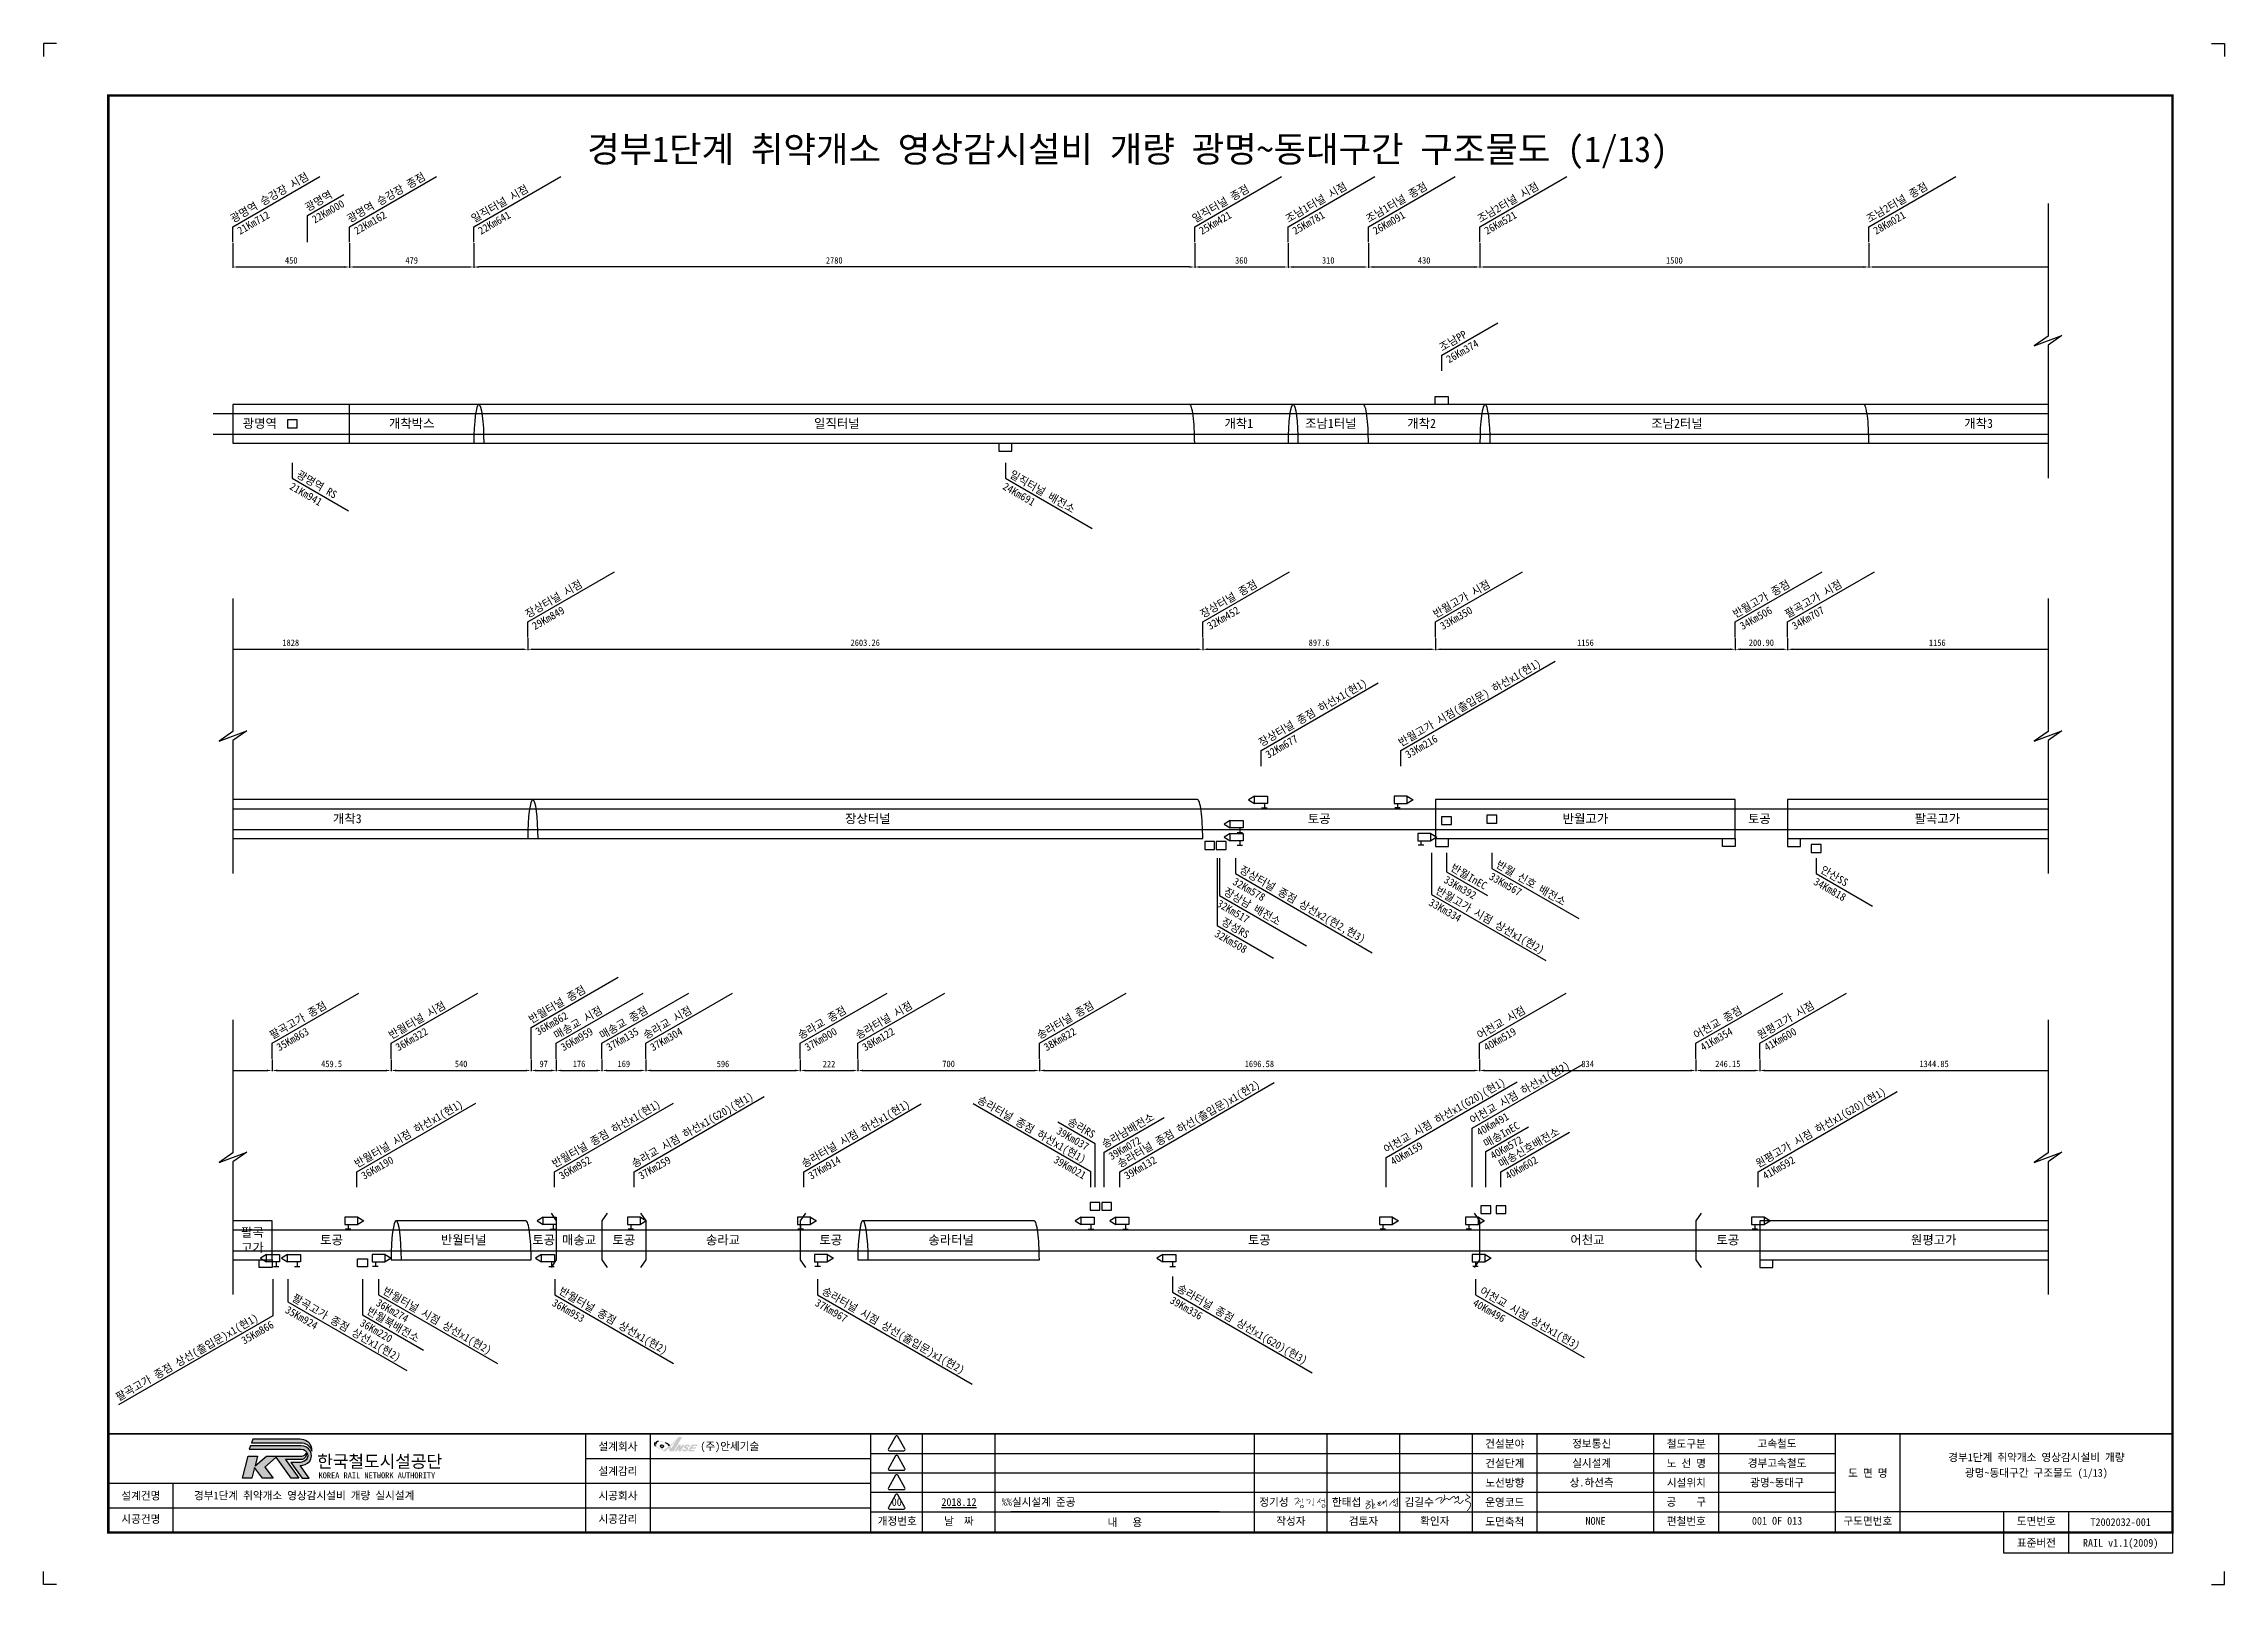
# Paper-space layout '1' of a CAD drawing. Header units: millimetres. Extents: x 0 to 841, y 0 to 594.
# The model-space entities are those that its viewports show. They can reach past a viewport. Long polylines and large blocks are cut down to what shows.
import ezdxf
from ezdxf.enums import TextEntityAlignment as Align

# ---------------------------------------------------------------- set-up
doc = ezdxf.new("R2010")
doc.units = ezdxf.units.MM
doc.header["$LTSCALE"] = 10
doc.header["$PDMODE"] = 35
for name, color, linetype in [('TI-RAIL-GUID', 3, 'Continuous'), ('TN-LEAL', 1, 'Continuous'), ('TN-LEAT', 3, 'Continuous'), ('TT-LEAL', 1, 'Continuous'), ('TT-TEXT', 3, 'Continuous'), ('TX-BORD', 7, 'Continuous'), ('TX-PAPR', 2, 'Continuous'), ('TZ-BASE', 252, 'Continuous'), ('TZ-DIMS', 1, 'Continuous')]:
    doc.layers.add(name, color=color, linetype=linetype)
doc.styles.add('KORAIL', font='GulimChe.ttf')
doc.styles.get("Standard").update_dxf_attribs({"font": 'GulimChe.ttf'})
doc.styles.add('TB_TEXT', font='GulimChe.ttf')
doc.styles.add('TB_WBTXT', font='GulimChe.ttf')
doc.dimstyles.new('ISO-25', dxfattribs={"dimtxt": 2.5, "dimasz": 2, "dimexe": 0.3, "dimexo": 0.3, "dimgap": 1.25, "dimtad": 1, "dimdec": 0, "dimlunit": 6, "dimtxsty": 'Standard', "dimcen": 1, "dimdle": 0.3, "dimclrd": 1, "dimclre": 1, "dimclrt": 3, "dimaunit": 1, "dimadec": 0, "dimazin": 0, "dimtfac": 1, "dimtdec": 0, "dimtix": 1, "dimtmove": 2, "dimatfit": 3, "dimfxl": 0, "dimtvp": 2, "dimarcsym": 0})

psp = doc.layouts.new('1')

msp = doc.modelspace()

# ---------------------------------------------------------------- texts
at = {"layer": 'TN-LEAT'}
for s, rotation, p in [('광명역 승강장 시점', 29.99999999986329, (17990.9176310967, 6520.532955762504)), ('광명역 승강장 종점', 29.99999999986329, (18035.9176310967, 6520.532955762504)), ('조남1터널 시점', 29.99999999986329, (18397.8176310967, 6520.532955762504)), ('조남1터널 종점', 29.99999999986329, (18428.8176310967, 6520.532955762504)), ('조남2터널 시점', 29.99999999986329, (18471.8176310967, 6520.532955762504)), ('조남2터널 종점', 29.99999999986329, (18621.8176310967, 6520.532955762504)), ('광명역', 29.99999999986329, (18019.7176310967, 6524.897746716199)), ('22Km000', 30.00000000012663, (18022.38172684138, 6520.283397530182)), ('일직터널 시점', 29.99999999986329, (18083.8176310967, 6520.532955762504)), ('일직터널 종점', 29.99999999986329, (18361.8176310967, 6520.532955762504)), ('21Km712', 30.00000000012663, (17993.58172684138, 6515.918606576486)), ('22Km162', 30.00000000012663, (18038.58172684138, 6515.918606576486)), ('22Km641', 30.00000000012663, (18086.48172684139, 6515.918606576486)), ('25Km421', 30.00000000012663, (18364.48172684139, 6515.918606576486)), ('25Km781', 30.00000000012663, (18400.48172684139, 6515.918606576486)), ('26Km091', 30.00000000012663, (18431.48172684139, 6515.918606576486)), ('26Km521', 30.00000000012663, (18474.48172684139, 6515.918606576486)), ('28Km021', 30.00000000012663, (18624.48172684139, 6515.918606576486)), ('조남PP', 29.99999999976466, (18457.11763109671, 6470.983622632838)), ('26Km374', 30.00000000024295, (18459.78172684139, 6466.369273446827)), ('21Km941', 330.0000000002223, (18013.85353535202, 6418.086494235798)), ('광명역 RS', 329.9999999998092, (18016.5176310967, 6422.700843421818)), ('24Km691', 330.0000000002223, (18288.85353535202, 6418.086494235798)), ('일직터널 배전소', 329.9999999998092, (18291.5176310967, 6422.700843421818)), ('장상터널 시점', 29.99999999986329, (18104.6176310967, 6368.145895714621)), ('장상터널 종점', 29.99999999986329, (18364.9176310967, 6368.145895714621)), ('반월고가 시점', 29.99999999986329, (18454.7176310967, 6368.145895714621)), ('반월고가 종점', 29.99999999986329, (18570.3176310967, 6368.145895714621)), ('팔곡고가 시점', 29.99999999986329, (18590.4176310967, 6368.145895714621)), ('29Km849', 30.00000000012663, (18107.28172684139, 6363.531546528604)), ('32Km452', 30.00000000012663, (18367.58172684138, 6363.531546528604)), ('33Km350', 30.00000000012663, (18457.38172684138, 6363.531546528604)), ('34Km506', 30.00000000012663, (18572.98172684138, 6363.531546528604)), ('34Km707', 30.00000000012663, (18593.08172684138, 6363.531546528604)), ('반월고가 시점(출입문) 하선x1(현1)', 29.99999999976466, (18441.3176310967, 6318.596562584956)), ('장상터널 종점 하선x1(현1)', 29.99999999976466, (18387.41763109671, 6318.596562584956)), ('32Km677', 30.00000000024295, (18390.08172684139, 6313.982213398945)), ('33Km216', 30.00000000024295, (18443.98172684139, 6313.982213398945)), ('32Km578', 330.0000000002223, (18377.55353535202, 6265.699434187915)), ('장상터널 종점 상선x2(현2,현3)', 329.9999999998092, (18380.2176310967, 6270.313783373936)), ('33Km392', 330.0000000002223, (18458.95353535202, 6266.437267092825)), ('반월InEC', 329.9999999998092, (18461.6176310967, 6271.051616278845)), ('33Km567', 330.0000000002223, (18476.45353535202, 6267.699434187915)), ('반월 신호 배전소', 329.9999999998092, (18479.1176310967, 6272.313783373936)), ('34Km818', 330.0000000002223, (18601.55353535202, 6265.699434187915)), ('안산SS', 329.9999999998092, (18604.2176310967, 6270.313783373936)), ('32Km517', 330.0000000002223, (18371.45353535202, 6257.2262137771)), ('장상남 배전소', 329.9999999998092, (18374.1176310967, 6261.840562963121)), ('33Km334', 330.0000000002223, (18453.15353535202, 6257.669017305726)), ('반월고가 시점 상선x1(현2)', 329.9999999998092, (18455.8176310967, 6262.283366491746)), ('장성RS', 329.9999999998092, (18373.2176310967, 6250.265460717278)), ('32Km508', 330.0000000002223, (18370.55353535202, 6245.651111531258)), ('반월터널 종점', 29.99999999986329, (18105.9176310967, 6211.841561643972)), ('팔곡고가 종점', 29.99999999986329, (18006.0176310967, 6205.758835666738)), ('반월터널 시점', 29.99999999986329, (18051.9176310967, 6205.758835666738)), ('36Km862', 30.00000000012663, (18108.58172684138, 6207.227212457955)), ('매송교 시점', 29.99999999986329, (18115.6176310967, 6205.758835666738)), ('매송교 종점', 29.99999999986329, (18133.2176310967, 6205.758835666738)), ('송라교 시점', 29.99999999986329, (18150.1176310967, 6205.758835666738)), ('송라교 종점', 29.99999999986329, (18209.7176310967, 6205.758835666738)), ('송라터널 시점', 29.99999999986329, (18231.9176310967, 6205.758835666738)), ('송라터널 종점', 29.99999999986329, (18301.9176310967, 6205.758835666738)), ('어천교 시점', 29.99999999986329, (18471.6176310967, 6205.758835666738)), ('어천교 종점', 29.99999999986329, (18555.1176310967, 6205.758835666738)), ('원평고가 시점', 29.99999999986329, (18579.7176310967, 6205.758835666738)), ('35Km863', 30.00000000012663, (18008.68172684138, 6201.144486480721)), ('36Km322', 30.00000000012663, (18054.58172684138, 6201.144486480721)), ('36Km959', 30.00000000012663, (18118.28172684138, 6201.144486480721)), ('37Km135', 30.00000000012663, (18135.88172684138, 6201.144486480721)), ('37Km304', 30.00000000012663, (18152.78172684138, 6201.144486480721)), ('37Km900', 30.00000000012663, (18212.38172684138, 6201.144486480721)), ('38Km122', 30.00000000012663, (18234.58172684138, 6201.144486480721)), ('38Km822', 30.00000000012663, (18304.58172684138, 6201.144486480721)), ('40Km519', 30.00000000012663, (18474.28172684139, 6201.144486480721)), ('41Km354', 30.00000000012663, (18557.78172684139, 6201.144486480721)), ('41Km600', 30.00000000012663, (18582.38172684138, 6201.144486480721)), ('어천교 시점 하선x1(현2)', 29.99999999976466, (18468.8176310967, 6172.994144916163)), ('송라교 시점 하선x1(G20)(현1)', 29.99999999976466, (18145.61763109671, 6156.209502537073)), ('송라터널 종점 하선x1(현1)', 330.0000000005375, (18279.04727019497, 6181.629715302705)), ('송라터널 종점 하선(출입문)x1(현2)', 29.99999999976466, (18332.91763109671, 6156.209502537073)), ('어천교 시점 하선x1(G20)(현1)', 29.99999999952627, (18435.61763109667, 6161.729689775635)), ('원평고가 시점 하선x1(G20)(현1)', 29.99999999976466, (18579.11763109671, 6156.209502537073)), ('반월터널 시점 하선x1(현1)', 29.99999999976466, (18038.7176310967, 6156.209502537073)), ('반월터널 종점 하선x1(현1)', 29.99999999976466, (18114.91763109671, 6156.209502537073)), ('송라터널 시점 하선x1(현1)', 29.99999999976466, (18211.11763109671, 6156.209502537073)), ('송라RS', 330.0000000003225, (18313.85911410437, 6173.253502483419)), ('송라남배전소', 29.99999999976466, (18326.91763109671, 6163.737406928594)), ('40Km491', 30.00000000024295, (18471.48172684139, 6168.379795730152)), ('39Km037', 329.9999999997553, (18309.55740117334, 6169.584632020925)), ('39Km072', 30.00000000024295, (18329.58172684139, 6159.123057742583)), ('40Km159', 30.00000000024594, (18438.2817268414, 6157.115340589543)), ('매송InEC', 29.99999999961213, (18474.10397857877, 6163.993839878121)), ('40Km572', 30.00000000024594, (18476.76807432347, 6159.379490692094)), ('매송신호배전소', 29.99999999976466, (18479.91763109671, 6156.209502537073)), ('36Km190', 30.00000000024295, (18041.38172684139, 6151.595153351062)), ('36Km952', 30.00000000024295, (18117.58172684139, 6151.595153351062)), ('37Km259', 30.00000000024295, (18148.28172684139, 6151.595153351062)), ('37Km914', 30.00000000024295, (18213.78172684139, 6151.595153351062)), ('39Km021', 329.9999999997531, (18308.45490512869, 6158.49874377665)), ('39Km132', 30.00000000024295, (18335.58172684139, 6151.595153351062)), ('40Km602', 30.00000000024295, (18482.58172684139, 6151.595153351062)), ('41Km592', 30.00000000024295, (18581.78172684139, 6151.595153351062)), ('팔곡고가 종점 상선x1(현2)', 329.9999999998092, (18014.8176310967, 6105.214851189905)), ('반월터널 시점 상선x1(현2)', 329.9999999998092, (18049.8176310967, 6107.926723326053)), ('반월터널 종점 상선x1(현2)', 329.9999999998092, (18117.7176310967, 6107.926723326053)), ('송라터널 시점 상선(출입문)x1(현2)', 329.9999999998092, (18219.1176310967, 6107.926723326053)), ('송라터널 종점 상선x1(G20)(현3)', 329.9999999998092, (18356.0176310967, 6108.926723326053)), ('어천교 시점 상선x1(현3)', 329.9999999998092, (18472.8176310967, 6107.926723326053)), ('팔곡고가 종점 상선(출입문)x1(현1)', 30.00000000020557, (17946.69604657602, 6066.254799757825)), ('35Km924', 330.0000000002223, (18012.15353535202, 6100.600502003885)), ('반월북배전소', 329.9999999998092, (18043.6176310967, 6100.168459053608)), ('36Km274', 330.0000000002223, (18047.15353535202, 6103.312374140032)), ('36Km953', 330.0000000002223, (18115.05353535202, 6103.312374140032)), ('37Km967', 330.0000000002223, (18216.45353535202, 6103.312374140032)), ('39Km336', 330.0000000002223, (18353.35353535202, 6104.312374140032)), ('40Km496', 330.0000000002223, (18470.15353535202, 6103.312374140032)), ('35Km866', 29.99999999968727, (17995.15123554564, 6088.077950572085)), ('36Km220', 330.0000000002223, (18040.95353535202, 6095.554109867588))]:
    msp.add_text(s, height=3, rotation=rotation, dxfattribs=at).set_placement(p, align=Align.MIDDLE_LEFT)
at = {"layer": 'TT-TEXT', "char_height": 3.5, "attachment_point": 5}
for s, insert, width in [('광명역', (18001.9077293413, 6441.778631001944), 45), ('개착박스', (18060.49700067087, 6441.778631001944), 47.90000000000146), ('일직터널', (18224.4379073557, 6441.778631001944), 276.0181866303355), ('개착1', (18379.45609398603, 6441.778631001944), 37.98181336966445), ('조남1터널', (18414.9379073557, 6441.778631001944), 29.01818663033555), ('개착2', (18449.95609398603, 6441.778631001944), 44.98181336966809), ('조남2터널', (18548.4379073557, 6441.778631001944), 148.0181866303355), ('개착3', (18664.76862444218, 6441.778631001944), 184.7818133696674), ('개착3', (18035.65974540032, 6289.391570954062), 184.7818133696674), ('장상터널', (18236.3879073557, 6289.391570954062), 258.3181866303348), ('토공', (18410.44700067087, 6289.391570954062), 29.01818663033555), ('반월고가', (18513.14700067087, 6289.391570954062), 115.5999999999985), ('토공', (18580.21971049161, 6289.391570954062), 29.01818663033555), ('팔곡고가', (18648.84700067086, 6289.391570954062), 115.6000000000022), ('팔곡\\P고가', (17999.09700067087, 6127.004510906179), 15.09999999999491), ('토공', (18029.59700067086, 6127.004510906178), 29.01818663033555), ('반월터널', (18080.53790735569, 6127.004510906178), 52.01818663033555), ('토공', (18111.39700067087, 6127.004510906178), 29.01818663033555), ('매송교', (18125.04700067086, 6127.004510906178), 17.59999999999854), ('토공', (18142.29700067086, 6127.004510906178), 29.01818663033555), ('송라교', (18180.54700067086, 6127.004510906178), 59.59999999999854), ('토공', (18222.11794928531, 6127.004510906178), 29.01818663033555), ('송라터널', (18268.53790735569, 6127.004510906178), 68.01818663033555), ('토공', (18387.37600067087, 6127.004510906178), 169.6580000000031), ('어천교', (18513.90500067086, 6127.004510906178), 59.59999999999854), ('토공', (18568.04700067087, 6127.004510906178), 169.6580000000031), ('원평고가', (18647.46250067087, 6127.004510906178), 115.6000000000022)]:
    msp.add_mtext(s, dxfattribs=dict(at, insert=insert, width=width))
at = {"layer": 'TT-TEXT', "char_height": 2.5, "attachment_point": 5}
for s, insert in [('1828', (18013.84700067087, 6357.395157125956)), ('1156', (18648.84700067086, 6357.395157125956)), ('1344.85', (18647.59700067087, 6195.008097078073))]:
    msp.add_mtext(s, dxfattribs=dict(at, insert=insert))

# ---------------------------------------------------------------- blocks, each defined once
blk = doc.blocks.new('CXGLOGO-UNIT-KRNA-COLOR')
h = blk.add_hatch(color=166)
edge = h.paths.add_edge_path()
edge.add_arc((15.28417689820614, 4.197971711554786), 10.03249121347428, 59.1949703415619, 87.69044676991336)
edge.add_line((15.68847017159848, 14.22231343046722), (-14.58077318344994, 14.22231343046721))
edge.add_line((-14.58077318344994, 14.22231343046721), (-15.38071509633542, 11.90443236177839))
edge.add_line((-15.38071509633542, 11.90443236177838), (17.29224835930017, 11.90443236177838))
edge.add_arc((16.40496972615716, 4.82896358839912), 7.130885059787258, 14.433821095270389, 82.85230065833838, ccw=False)
edge.add_arc((17.20694736578605, 7.54275202069023), 6.175229065316809, 351.2787629966358, 418.6250231312662)
h = blk.add_hatch(color=166)
edge = h.paths.add_edge_path()
edge.add_line((-17.61769675105171, 3.377942272720972), (-11.56956172773232, 3.377942272720972))
edge.add_line((-11.56956172773232, 3.377942272720972), (-13.06088283087658, -2.830666747647513))
edge.add_line((-13.06088283087658, -2.830666747647527), (-5.769980558596217, 3.377942272720958))
edge.add_line((-5.769980558596217, 3.377942272720972), (16.93123742055946, 3.377942272720972))
edge.add_arc((16.51030444220336, 6.725367535210978), 3.373787257700758, 277.1672263052953, 339.2535510486157)
edge.add_arc((16.45098397643309, 4.507891306077056), 3.373015256171217, -86.06112926190627, 17.64403893110699, ccw=False)
edge.add_line((16.68268356637617, 1.142843428500271), (6.409140098785116, 1.142843428500271))
edge.add_line((6.409140098785116, 1.142843428500271), (15.02566023076918, -10.69490487547505))
edge.add_line((15.02566023076918, -10.69490487547505), (10.13744184566804, -10.69490487547505))
edge.add_line((10.13744184566804, -10.69490487547505), (0.3610050754658971, 2.715690841901562))
edge.add_line((0.3610050754658971, 2.715690841901562), (-6.929897196814466, -3.65848103617185))
edge.add_line((-6.929897196814437, -3.65848103617185), (-1.378868870883991, -10.77768656953279))
edge.add_line((-1.37886887088402, -10.77768656953279), (-8.338366678238344, -10.77768656953279))
edge.add_line((-8.338366678238344, -10.77768656953279), (-13.4751389175226, -3.989607281991979))
edge.add_line((-13.4751389175226, -3.989607281991979), (-15.13216124215234, -10.77768656953279))
edge.add_line((-15.13216124215234, -10.77768656953279), (-21.18029626547153, -10.77768656953279))
edge.add_line((-21.18029626547153, -10.77768656953279), (-17.61769675105171, 3.377942272720972))
h = blk.add_hatch(color=46)
edge = h.paths.add_edge_path()
edge.add_arc((15.3626483023003, 5.48570984433232), 6.164693250607485, 269.17804811812107, 301.54981839904974, ccw=False)
edge.add_line((15.27421408495229, -0.6783490670739951), (9.806037380742026, -0.6783490670739951))
edge.add_line((9.806037380742026, -0.6783490670739951), (17.17979127474254, -10.77768656953279))
edge.add_line((17.17979127474254, -10.77768656953279), (21.73660418394024, -10.77768656953279))
edge.add_line((21.73660418394024, -10.77768656953279), (15.85417240406139, -2.747885053589869))
edge.add_arc((15.50069825419408, 6.106947076098479), 8.86188445081437, 272.2859642479671, 317.0311776740321)
edge.add_arc((16.77008453705079, 3.680403470492848), 6.344758436319061, 325.2804642959406, 452.1313992745275)
edge.add_line((16.53411436829055, 10.02077236312815), (-16.03079960796163, 10.02077236312815))
edge.add_line((-16.03079960796163, 10.02077236312815), (-16.80918251026026, 7.765359858336168))
edge.add_line((-16.80918251026026, 7.765359858336168), (16.59983295563342, 7.765359858336154))
edge.add_arc((16.75941961683799, 3.778496836779979), 3.990055720799702, -62.719327377700324, 92.29221905133511, ccw=False)
at = {"color": 166}
for points in [[(20.42199890129865, 12.81502834436029, 0.1249796640422548), (15.68847017159848, 14.22231343046724), (-14.58077318344996, 14.22231343046722), (-15.38071509633542, 11.9044323617784), (17.2922483593002, 11.9044323617784, -0.3077284353953781), (23.31077690880468, 6.606419323991801, 0.3026142877980904)], [(-17.61769675105171, 3.377942272720986), (-11.56956172773232, 3.377942272720986), (-13.06088283087658, -2.830666747647513), (-5.769980558596217, 3.377942272720986), (16.93123742055948, 3.377942272720986, 0.2777302179227986), (19.66532577266452, 5.530260483704993, -0.48614111596212), (16.6826835663762, 1.142843428500271), (6.409140098785088, 1.142843428500271), (15.0256602307692, -10.69490487547505), (10.13744184566806, -10.69490487547505), (0.3610050754658971, 2.715690841901576), (-6.929897196814466, -3.65848103617185), (-1.37886887088402, -10.77768656953279), (-8.338366678238344, -10.77768656953279), (-13.4751389175226, -3.989607281991979), (-15.13216124215234, -10.77768656953279), (-21.18029626547153, -10.77768656953279)]]:
    blk.add_lwpolyline(points, format="xyb", close=True, dxfattribs=at)
at = {"color": 46}
blk.add_lwpolyline([(18.58826075616648, 0.2322474459183752, -0.1421954075661556), (15.27421408495229, -0.6783490670739809), (9.806037380742026, -0.6783490670739809), (17.17979127474257, -10.77768656953279), (21.73660418394027, -10.77768656953279), (15.85417240406142, -2.747885053589869, 0.1977569199555539), (21.98515803812353, 0.06668405780308717, 0.6179196503906048), (16.53411436829057, 10.02077236312816), (-16.03079960796163, 10.02077236312816), (-16.80918251026026, 7.765359858336183), (16.59983295563345, 7.765359858336168, -0.8026676882342173)], format="xyb", close=True, dxfattribs=at)
blk = doc.blocks.new('CXGLOGO-KRNA-COLOR')
blk.add_blockref('CXGLOGO-UNIT-KRNA-COLOR', (0, 0))
at = {"color": 166, "style": 'KORAIL'}
for s, height, p in [('한국철도시설공단', 8, (26.79254854174661, -4.014001240246074)), ('KOREA RAIL NETWORK AUTHORITY', 3.75, (27.68298465443854, -10.84773395970956))]:
    blk.add_text(s, height=height, dxfattribs=at).set_placement(p)
blk = doc.blocks.new('TXBLKA1-KRNAH')
at = {"layer": 'TX-BORD'}
h = blk.add_hatch(color=5, dxfattribs=at)
h.paths.add_polyline_path([(241.4063994686259, 53.44357285287721, 0.09642523414859705), (239.8506934763151, 54.59052834021374, 0.1233003788176915), (237.0705790972156, 55.37087359688543, 0.1079585573176012), (236.1834424471365, 55.25226173167918, 0.1479744967632781), (235.6317904149444, 54.71303053627582, 0.1467707650542255), (235.6000173035824, 53.85809466932704, 0.1668668906340415), (235.9240033840709, 53.3198987341905, 0.0840022519223122), (237.2964639736071, 52.29423785892604, 0.1250036223900326), (238.5997891564666, 51.9782219609117, 0.3243163253186445), (238.8993024140427, 52.1639993076975, 0.1812316841994872), (238.7988334253286, 52.76569717236617, -0.1762058791554287), (238.4060635148327, 52.66266980407688, -0.165955170282396), (238.425063548072, 52.37462073958824, -0.236090646811862), (238.1064143325348, 52.2743474617775, -0.1631967750734685), (237.1969485109004, 52.59840986077869, -0.211158794338377), (236.1112304448902, 54.02851277376504, -0.492063391591903), (237.1475978824753, 55.14159694789325, -0.264031753096197), (241.0109672421808, 53.11843606192538, -0.02330173323123221), (238.5104170231068, 51.28037746509509), (239.7464833621825, 51.28037746509509, 0.0347521230900015), (241.2386960682733, 52.65495257782658, -0.03845698336544384), (241.2873555266186, 51.28037746509506), (242.9664766844477, 51.28037746509509), (246.2480438904029, 56.80359968731734), (244.8822547063401, 56.80359968731732, -0.03632676023315431)])
h.paths.add_polyline_path([(242.0833795161043, 52.45582058973039), (241.6632429330507, 53.15953497372085, 0.03885019715927752), (244.0622135564541, 55.69276929772922)], flags=16)
h = blk.add_hatch(color=3, dxfattribs=at)
h.paths.add_polyline_path([(244.7924766844477, 51.28037746509516), (245.6064766844477, 51.28037746509516), (247.1357930234035, 53.85437746509512), (246.3217930234036, 53.85437746509512), (245.6397930234035, 52.70649984469454), (245.6397930234036, 53.8543774650951), (244.8257930234035, 53.85437746509513), (243.2964766844477, 51.28037746509511), (244.1104766844476, 51.28037746509511), (244.7924766844477, 52.42825508549571)])
h.paths.add_polyline_path([(247.7250968136725, 51.85435631423226, -0.2067005137707306), (247.1989352585047, 51.8073780813753, -0.3160270247789446), (247.0559488362285, 51.95158075908114, -0.03122541720630437), (247.0592218421318, 52.07237746509513), (246.3630355579726, 52.07237746509513, 0.483425717641843), (246.5161218719088, 51.35490450600067, 0.2038381155352339), (248.0368760640848, 51.4274591764632, 0.0797617688049846), (248.4319833208896, 51.79609764116977, 0.1723780745963488), (248.5790747301409, 52.30251099870635, 0.2215943035447014), (248.2992423273413, 52.81134193875869, 0.03844888053770572), (247.8706275260423, 53.02247861766765, -0.563174447129383), (247.8875138162585, 53.33800498238254, -0.2767727358270014), (248.2936286718885, 53.37017261532333, -0.3126275340550531), (248.421069443198, 53.08437746509512), (249.2083052296988, 53.08437746509512, 0.143900912874409), (249.1699902753837, 53.4756539916308, 0.1692487514255952), (248.8265357881816, 53.82067536417077, 0.1192157251017893), (248.044155149257, 53.88662052032796, 0.1676214941509024), (247.2366198436389, 53.47253802661655, 0.258991357786227), (246.9426491228063, 52.73639125105757, 0.2082459506505788), (247.3039148058284, 52.43556169179829, -0.0226445698384808), (247.7370988649366, 52.19640682992101, -0.5881030024955343)])
h.paths.add_polyline_path([(249.5632536799511, 51.83037746509512), (249.8246752763538, 52.27037746509513), (251.3646752763537, 52.27037746509513), (251.7175944314973, 52.86437746509515), (250.1775944314974, 52.86437746509514), (250.4390160279001, 53.3043774650951), (251.9790160279002, 53.30437746509514), (252.3057930234035, 53.85437746509513), (249.9957930234035, 53.85437746509511), (248.4664766844477, 51.28037746509514), (250.7764766844476, 51.28037746509514), (251.103253679951, 51.83037746509517)])
h.paths.add_polyline_path([(239.0548122739692, 53.25414133625151, 1), (237.8668122739692, 53.25414133625151, 1)])
at = {"layer": 'Defpoints', "color": 1}
blk.add_line((836.0020000199921, 593.9999999999998), (840.9999999999999, 593.9999999999998), dxfattribs=at)
for points in [[(4.997999980007762, 593.9999999999997), (0, 593.9999999999997), (0, 589.0020000199917)], [(836.0020000199921, 593.9999999999998), (840.9999999999999, 593.9999999999998), (840.9999999999999, 589.0020000199918)], [(4.997999980007762, 0), (0, 0), (0, 4.99799998000799)], [(836.002000019992, 0), (841, 0), (841.0000000000005, 4.997999980008444)]]:
    blk.add_lwpolyline(points, dxfattribs=at)
at = {"layer": 'TX-BORD'}
for p, q in [((234, 19.99999999999951), (234, 57.99999999999968)), ((319, 50.49999999999934), (549.5, 50.49999999999855)), ((339, 19.99999999999923), (339, 57.99999999999974)), ((367, 19.99999999999911), (367, 57.99999999999974)), ((466.9999999999999, 20.0000000000004), (466.9999999999999, 57.99999999999875)), ((494.9999999999999, 20.00000000000028), (494.9999999999999, 57.99999999999852)), ((523, 20.0000000000004), (523, 57.99999999999847)), ((549.5, 50.49999999999855), (691, 50.49999999999812)), ((576, 20.00000000000031), (576, 57.99999999999849)), ((621, 20.00000000000118), (621, 57.99999999999839)), ((646, 20.0000000000001), (646, 57.99999999999828)), ((716, 19.9999999999979), (716.0000000000001, 57.99999999999795)), ((209, 48.49999999999962), (319, 48.49999999999928)), ((319, 42.99999999999934), (549.5, 42.99999999999855)), ((549.5, 42.99999999999855), (691, 42.99999999999812)), ((25, 39.00000000000006), (319, 38.99999999999928)), ((50, 19.99999999999988), (50, 38.99999999999997)), ((319, 35.49999999999934), (549.5, 35.49999999999855)), ((549.5, 35.49999999999855), (691, 35.49999999999812)), ((25, 29.50000000000006), (319, 29.49999999999928)), ((319, 27.99999999999934), (691, 27.99999999999812)), ((453.4999999999999, 27.99999999999879), (373, 27.99999999999919)), ((821, 27.99999999999812), (691, 27.99999999999812)), ((756, 19.99999999999791), (755.9999999999999, 27.99999999999812)), ((781, 11.99999999999773), (781, 27.99999999999812))]:
    blk.add_line(p, q, dxfattribs=at)
at = {"layer": 'TX-BORD', "const_width": 1}
blk.add_lwpolyline([(821, 19.99999999999773), (25, 20), (25, 573.9999999999997), (820.9999999999998, 573.9999999999997)], close=True, dxfattribs=at)
at = {"layer": 'TX-BORD'}
for points, const_width in [([(25.00000000000011, 58), (821, 57.99999999999773)], 0.5), ([(209, 19.99999999999974), (209, 57.99999999999968)], 0.5), ([(209, 19.99999999999972), (209, 57.99999999999966)], 0.5), ([(319, 19.99999999999927), (319, 57.99999999999813)], 0.5), ([(551, 20.00000000000139), (551, 57.99999999999861)], 0.5), ([(691, 20.00000000000011), (691, 57.99999999999807)], 0.5), ([(540.0438340639046, 34.3803068353175), (540.11995552646, 34.42920742965808), (540.2450124572658, 34.40204081703237), (540.3156957032031, 34.29880613292246), (540.3537564344804, 34.08147063836296), (540.3537564344804, 33.87500213466106), (540.2721984515699, 33.42946415468478), (540.114519006104, 32.96219219299363), (539.8644068407532, 32.40255340256786), (539.7851552137292, 32.22522382475771), (539.6197311957583, 32.00591601693205), (539.2717497901674, 31.6310117484933), (538.8693963959688, 31.32130856068138), (538.6138460140003, 31.29414194805568), (538.8693963959688, 31.32130856068138), (539.2717497901674, 31.6310117484933), (539.6197311957583, 32.00591601693205), (539.7851552137292, 32.22522382475771), (540.1253937430781, 32.5872887890728), (540.5766826055276, 32.89155848145597), (540.843106028208, 33.03282676904919), (541.1901918073565, 33.09594349685509), (541.4275752211472, 33.04263645443169), (541.5956120436151, 32.92269496059069), (541.7583141214598, 32.79209223116848), (541.9183479788614, 32.65882419285097), (542.046375064783, 32.61884369490397), (542.1557313926521, 32.6694862929501), (542.609194863244, 33.04905463582602), (543.0074770635526, 33.38243389252901), (543.5569339071824, 33.84235279921839), (543.6929130361184, 33.93162028090185), (543.8891773578823, 33.9913100594828), (544.0641077899375, 33.94014702161999), (544.1451738568101, 33.83355714327629), (544.2219721279832, 33.65874901659745), (544.2859704045843, 33.48394175443676), (544.3585025763207, 33.2835525410857), (544.4353025437565, 33.12579962487908), (544.5718329920935, 33.10021767368883), (544.7168973355667, 33.19828081131439), (545.0027599230768, 33.44556925991029), (545.2075581399761, 33.62464032468907), (545.4123546606131, 33.82929334065821), (545.5026551789108, 33.96567883076821), (545.592253444657, 33.91451492838738), (545.6818517104027, 33.65869887455543), (545.6349195278115, 33.17691252069986), (545.5837195495212, 32.72923399423487), (545.5539588204481, 32.46901436557815), (545.430123007174, 32.13233015679955)], 0.3), ([(548.8009505203765, 34.89717273475961), (548.8838010550851, 34.56600702387473), (549.004310306929, 34.28752676699426), (549.4486852046455, 34.02409949697224), (549.8629344856629, 33.81335768095451), (550.0111487880447, 33.67184300574061), (550.0185377061941, 33.50569648458296), (549.9150843707864, 33.43923839483071), (549.6379795850232, 33.30632135080819), (549.2648103820018, 33.13279098168633), (548.7549360156361, 32.84111126447058), (548.4948293250661, 32.69231412745788), (548.3485149846786, 32.5752780409438), (548.3041780832557, 32.48297432202085), (548.2967891651058, 32.40543916354491), (548.3300409930423, 32.30944395289876), (548.3854629679515, 32.2429849986286), (548.5198255931957, 32.14712551730341), (548.7563523945744, 32.0637038559835), (548.9696912916586, 31.97564751383734), (549.3731777890077, 31.86905417742176), (549.6792716957946, 31.73465275604829), (549.9018857545964, 31.58634815671385), (550.1013102128416, 31.40096783980473), (550.2497569031445, 31.15356613935492), (550.3054112659763, 30.98208900040688), (550.323961589412, 30.82914972024608), (550.3193240085527, 30.64376940333696), (550.2265469474416, 30.18354499212083), (550.013208050357, 29.68765143406372), (549.6143591338675, 29.05735645463315), (549.2433357025309, 28.58927011701612), (549.0578239868626, 28.36217853718815)], 0.3), ([(483.4746537676539, 31.73530880915883), (483.9870579694164, 31.04096279074536)], 0.216), ([(492.4186268744729, 33.17371621525104), (491.1246310992066, 31.35695006399524)], 0.216), ([(491.7716289868397, 32.26533313962315), (492.3822791560674, 31.29881351023268)], 0.216), ([(510.0847692064652, 32.17889342478362), (511.2898248548906, 32.0799192066987), (511.3639435134995, 31.94568918270465), (511.3639435134995, 31.6864864326934), (509.7796550573546, 30.98293630091705), (511.3639435134995, 31.6864864326934), (512.0032182210288, 31.94568918270465), (511.3639435134995, 31.6864864326934), (510.5594402161985, 30.62645889412467), (510.1815582194716, 29.99717215574497), (509.9963217351192, 29.61960000649449), (509.9592743247357, 29.38269204855541), (509.9963217351192, 29.21981777768055), (510.0852351795006, 29.1235737454964), (510.2111960342651, 29.09396021755944), (510.5223933733822, 29.11617056267952), (511.2262913328394, 29.61219655812116), (511.441165631985, 29.87131459562379), (511.648630903108, 30.15264297824642), (511.6338117119271, 30.4413745436861), (511.5745360823403, 30.61165226293438), (511.4337566039624, 30.73010637468206), (511.1225592648456, 30.7671230854359), (510.5594402161985, 30.62645889412467)], 0.216), ([(512.0038720589549, 32.91420968511082), (512.3712614326499, 32.70106212531223), (512.4542199573118, 32.20371764207772), (512.4068150049955, 30.948515138942), (512.3475586727076, 29.57489729530061), (512.3831128126211, 29.36174946994548), (512.5253276695702, 29.3262249209052), (512.7505016187489, 29.36174946994548), (513.0823368525308, 29.44464026141064), (513.6156438431175, 29.59858015095651)], 0.216), ([(512.4068150049955, 30.948515138942), (513.0823368525308, 31.01956423702263), (513.2245522770477, 30.98403968798227), (513.141593184818, 30.60511054525328), (512.3475586727076, 29.57489729530061)], 0.216), ([(514.4025422835824, 31.42615022645525), (514.6709654547892, 31.50464871417575), (515.5744372248494, 32.00180438677164), (514.6709654547892, 31.50464871417575), (514.7888095246793, 31.05982492413293), (514.2519637498336, 30.70004133949146), (514.7888095246793, 31.05982492413293), (515.554796546534, 31.49810699649481), (514.8608253451679, 30.48417102937299), (515.050685235547, 30.28138362350348), (515.3125609464145, 30.28138362350348), (515.7250157585977, 30.59537677771636), (516.7463315985484, 31.72051902429454), (516.7594253840916, 32.15225937897525), (516.7463315985484, 31.72051902429454), (516.7594253840916, 31.13178169417249), (517.6956316180105, 32.51204322917302), (517.8003819023572, 29.92160003886201)], 0.216), ([(521.1021032857618, 32.86356986699877), (519.8664523359274, 31.7021746500277), (518.9449500769578, 30.40476008967745), (519.8664523359274, 31.7021746500277), (520.484277810845, 32.28287225851315), (520.400505110398, 31.83819399340688), (520.4947497176574, 31.56615530664835), (520.7251248567238, 31.4824511157655), (521.0811600397045, 31.6812485359179), (521.0183303015315, 31.95328722267643), (522.0550204138183, 32.9891262861014), (522.0550204138183, 33.45996212745571), (522.0550204138183, 32.9891262861014), (522.065492036847, 31.97421307122969), (522.075963659876, 31.64985949753137), (521.7722865920397, 31.90097207018002), (522.075963659876, 31.64985949753137), (522.180679890164, 31.12670850368049), (522.180679890164, 30.36290786145759), (522.0969069059337, 30.05948040186907), (521.7094568538666, 29.97577621098621), (521.4162519766271, 30.02809109792609), (521.2487060081656, 30.23735170791158), (521.2801208772523, 30.68726143515624), (521.4581384687425, 31.0116152744111), (521.8665311992992, 31.06393042690752), (522.180679890164, 31.06393042690752)], 0.216), ([(521.2644134427092, 30.46230657153391), (520.986915432445, 30.45707497661724), (520.5785227018879, 30.55124235733327), (520.3900334873692, 30.69772462498941)], 0.216), ([(536.73544596234, 32.38807099756824), (537.040321952866, 32.72735280313648), (537.352127174486, 32.97662099787911), (537.6500739339192, 33.15664821953047), (537.9757376177251, 33.30897887904192), (538.4261223724213, 33.41284120319645), (538.8141457435411, 33.44053776533659), (539.139809427347, 33.39899248986754), (539.2506720360514, 33.32282759237083), (539.2922474226104, 33.21204134381051), (539.2922474226104, 33.04586197097038), (539.2090983457545, 32.80351770063319), (539.0220158912878, 32.53347773267402), (538.8179499000478, 32.23892325992475), (538.5694158181561, 31.98196022403945)], 0.3), ([(543.9343131988023, 31.32275317020597), (544.30385070445, 31.62245561416423), (544.8072775781877, 31.89539949797793), (545.1071920017746, 31.94356611656363), (545.4981516027658, 31.73484467903725), (545.8891095074944, 31.29064237932144), (546.0390675674187, 31.18895691140997), (546.2747140087151, 31.17290108370869), (546.558561436729, 31.30669734250469), (547.59219407558, 32.48945388419091)], 0.3)]:
    blk.add_lwpolyline(points, dxfattribs=dict(at, const_width=const_width))
for points in [[(328.5826735850457, 57.05240101960221), (325.7768011598474, 52.19248741960226, 0.5773502691896272), (326.1665125915504, 51.51748741960226), (331.778257441947, 51.51748741960226, 0.5773502691896232), (332.16796887365, 52.19248741960226), (329.3620964484516, 57.05240101960221, 0.5773502691896242)], [(328.5826735850457, 49.55240101960221), (325.7768011598474, 44.69248741960226, 0.5773502691896272), (326.1665125915504, 44.01748741960226), (331.778257441947, 44.01748741960226, 0.5773502691896232), (332.16796887365, 44.69248741960226), (329.3620964484516, 49.55240101960221, 0.5773502691896242)], [(328.5826735850457, 42.05240101960221), (325.7768011598474, 37.19248741960226, 0.5773502691896272), (326.1665125915504, 36.51748741960226), (331.778257441947, 36.51748741960226, 0.5773502691896232), (332.16796887365, 37.19248741960226), (329.3620964484516, 42.05240101960221, 0.5773502691896242)], [(328.5826735850457, 34.5524010196022), (325.7768011598474, 29.69248741960226, 0.5773502691896272), (326.1665125915504, 29.01748741960226), (331.778257441947, 29.01748741960226, 0.5773502691896232), (332.16796887365, 29.69248741960226), (329.3620964484516, 34.5524010196022, 0.5773502691896242)]]:
    blk.add_lwpolyline(points, format="xyb", close=True, dxfattribs=at)
at = {"layer": 'TX-BORD', "const_width": 0.216}
for points in [[(482.2997766429035, 32.83924007331781, -0.07010333621616045), (483.4532540816784, 33.27911511265945, -0.4249109928765679), (484.1453405449432, 32.82642859344829, -0.1252330680766029), (484.132209223334, 32.61216009737056, -0.1203947383962441), (484.0510380490695, 32.47977038239607), (482.7053143704985, 30.74162519142876)], [(484.1370534270517, 31.76620666450655, -0.1743089049258575), (484.940034431545, 32.15568096012639, 0.3477639190181467)], [(485.0779663323955, 30.47331563830563, 0.3067503253748661), (484.6381127967109, 30.04912798404995, 0.1221689680318827), (484.6505932593981, 29.69148594964308, 0.3017087082704409), (484.8502782338134, 29.5209819810973, 0.1040702496572351), (485.6157377071691, 29.58752010109303, 0.2450309352176171), (485.8154226815845, 29.78297550406736, 0.1899662917741899), (485.7904617562108, 30.19883889826806, 0.2459113571953229), (485.4534933112889, 30.45667404113741, 0.06338155880473491), (485.0779663323955, 30.47331563830563, 0.7600592130847202)], [(485.6194809554968, 32.95362898697378, 0.2249317654536425), (485.358155431633, 32.71139469242382), (485.3439012974305, 31.35773351019083)], [(486.9363798409886, 32.49764599385884), (488.0266082021082, 32.6118197194212, -0.4391199072358691), (488.4211671377884, 32.33676433686978, -0.08170097248179092), (488.4107841570253, 31.97348298982628, -0.1520734404361222), (487.8916278331364, 31.00819362480392, -7.733688346523965)], [(489.760510941777, 33.05842674230863, 0.422637798844363), (489.612504489578, 32.83649570398654), (489.5599557268876, 30.22955195063052)], [(492.6294460697999, 32.16359445899457, -0.2092680189473137), (492.9070398286099, 32.36496147696526), (493.960248564726, 32.35990599904873)], [(493.4081639603505, 30.73345150534837, 0.2679728586991397), (493.0290070667726, 30.27357089625659, 0.1786376475417988), (493.1048386073936, 29.87433467642946, 0.2314117037319926), (493.4637735409323, 29.64186749829305, 0.3054062648069865), (494.1058110578634, 29.97035356522808, 0.2580434415455951), (494.1058110578634, 30.57678880419675, 0.4494740737962971), (493.4081639603505, 30.73345150534837, 2.169701409195064)], [(494.0116210861071, 33.09171224429221, 0.1187428479919756), (494.1207889083292, 31.40342203850443, -0.151621482198401)]]:
    blk.add_lwpolyline(points, format="xyb", dxfattribs=at)
at = {"layer": 'TX-BORD'}
blk.add_lwpolyline([(821, 19.99999999999773), (821, 11.99999999999773), (756, 11.99999999999773), (756, 19.9999999999979)], close=True, dxfattribs=at)
at = {"layer": 'TX-BORD', "color": 3}
blk.add_circle((238.4608122739692, 53.25414133625151), 0.593999999999997, dxfattribs=at)
at = {"layer": 'TX-BORD', "color": 5}
for centre, radius, start, end in [((237.0407774215004, 54.23260814373613), 1.4886403393355, 161.1721601774219, 194.5710813612148), ((236.5458838021515, 54.06087705755738), 0.9673593593343283, 192.1003579681142, 229.9942930882455), ((237.0580058580298, 54.18600285167751), 0.9597847714808813, 84.64387314626362, 189.4443139738101), ((237.6825041188555, 50.02110150023881), 5.057737313827633, 42.58477377381887, 64.61569817096493)]:
    blk.add_arc(centre, radius, start, end, dxfattribs=at)
at = {"layer": 'TX-BORD', "xscale": 0.6, "yscale": 0.6}
blk.add_blockref('CXGLOGO-KRNA-COLOR', (89.4110299700556, 47.41471794833096), dxfattribs=at)
at = {"layer": 'TX-BORD', "style": 'TB_TEXT'}
for s, p in [('설계회사', (221.5, 53.24999999999958)), ('건설분야', (563.5, 54.24999999999847)), ('철도구분', (633.5, 54.24999999999825)), ('설계감리', (221.5, 43.74999999999958)), ('건설단계', (563.5, 46.74999999999847)), ('노 선 명', (633.5, 46.74999999999836)), ('도 면 명', (703.5, 42.99999999999807)), ('설계건명', (37.5, 34.24999999999996)), ('시공회사', (221.5, 34.24999999999958)), ('노선방향', (563.5, 39.24999999999844)), ('시설위치', (633.5, 39.24999999999836)), ('시공건명', (37.5, 25.24999999999995)), ('시공감리', (221.5, 25.24999999999958)), ('개정번호', (329.2127044477675, 24.49999999999928)), ('날  짜', (353, 24.49999999999917)), ('내   용', (417, 23.99999999999896)), ('작성자', (480.9999999999999, 24.49999999999955)), ('검토자', (508.9999999999999, 24.49999999999943)), ('확인자', (536.5, 24.49999999999932)), ('운영코드', (563.5, 31.74999999999841)), ('도면축척', (563.5, 24.24999999999848)), ('공    구', (633.5, 31.74999999999834)), ('편철번호', (633.5, 24.4999999999992)), ('구도면번호', (703.5, 24.50757901944519)), ('도면번호', (768.5, 24.50757901944518))]:
    blk.add_text(s, height=3, dxfattribs=at).set_placement(p, align=Align.MIDDLE)
blk.add_text('표준버전', height=3, dxfattribs=at).set_placement((768.5, 15.99999999999778), align=Align.MIDDLE_CENTER)
at = {"layer": 'TX-BORD', "style": 'TB_TEXT', "flags": 1}
blk.add_attdef('TD_CLASSCODE', text='', height=3, dxfattribs=at).set_placement((25, 577.5412453576101), align=Align.MIDDLE_LEFT)
at = {"layer": 'TX-BORD'}
for tag, height, style, p in [('TB_MTITIL', 10, 'TB_WBTXT', (417.9999999999999, 553.3264135606181)), ('TB_STITL', 7, 'TB_WBTXT', (417.9999999999999, 538.3264135606181)), ('TR_RNUM4', 3, 'TB_TEXT', (329, 54.24999999999928)), ('TR_RDAT4', 3, 'TB_TEXT', (353.0000000000001, 54.24999999999917)), ('TD_FIELD', 3, 'TB_TEXT', (597, 54.24999999999835)), ('TD_RLCLASS', 3, 'TB_TEXT', (668.5, 54.24999999999814)), ('TD_DNAME_TOP', 3, 'TB_TEXT', (768.5, 48.98105525044199)), ('TR_RNUM3', 3, 'TB_TEXT', (329, 46.74999999999928)), ('TR_RDAT3', 3, 'TB_TEXT', (353.0000000000001, 46.74999999999923)), ('TD_CSTEP', 3, 'TB_TEXT', (597, 46.74999999999835)), ('TD_RLNAME', 3, 'TB_TEXT', (668.5, 46.7499999999982)), ('TD_DNAME_MAIN', 3, 'TB_TEXT', (768.5, 42.99999999999807)), ('TR_RNUM2', 3, 'TB_TEXT', (329, 39.24999999999928)), ('TR_RDAT2', 3, 'TB_TEXT', (353, 39.24999999999923)), ('TD_DIRCODE', 3, 'TB_TEXT', (597, 39.24999999999841)), ('TD_RLSECT', 3, 'TB_TEXT', (668.5, 39.2499999999982)), ('TD_DNAME_BOT', 3, 'TB_TEXT', (768.5, 36.98105525044199)), ('TR_RNUM1', 3, 'TB_TEXT', (329, 31.74999999999928)), ('TR_RDAT1', 3, 'TB_TEXT', (353, 31.74999999999923)), ('TD_SYSCODE', 3, 'TB_TEXT', (597, 31.74999999999839)), ('SCALE', 3, 'TB_TEXT', (598.5, 24.45421792919021)), ('TD_CSECT', 3, 'TB_TEXT', (668.5, 31.74999999999818)), ('TD_DWGNO', 3, 'TB_TEXT', (668.5, 24.49999999999915)), ('TD_DWGCODE_PREV', 3, 'TB_TEXT', (736, 23.99999999999801)), ('TD_DWGCODE', 3, 'TB_TEXT', (801, 23.99999999999793)), ('TD_VERSION', 3, 'TB_TEXT', (801, 15.99999999999778))]:
    blk.add_attdef(tag, text='', height=height, dxfattribs=dict(at, style=style)).set_placement(p, align=Align.MIDDLE_CENTER)
at = {"layer": 'TX-BORD', "style": 'TB_TEXT'}
for tag, p in [('TD_DCOMP', (253.2700311982203, 53.24999999999947)), ('TR_RCON4', (369.5197403258117, 54.24999999999894)), ('TR_DGN4', (468.8277370126343, 54.24999999999864)), ('TR_CHK4', (496.8277370126343, 54.24999999999852)), ('TR_APP4', (524.8277370126343, 54.24999999999841)), ('TD_DSCCOMP', (253.2700311982203, 43.74999999999941)), ('TR_RCON3', (369.5197403258117, 46.749999999999)), ('TR_DGN3', (468.8277370126343, 46.74999999999869)), ('TR_CHK3', (496.8277370126343, 46.74999999999858)), ('TR_APP3', (524.8277370126343, 46.74999999999847)), ('TD_DNAME', (58, 34.24999999999981)), ('TD_CCOMP', (253.2700311982203, 34.24999999999941)), ('TR_RCON2', (369.5197403258117, 39.249999999999)), ('TR_DGN2', (468.8277370126343, 39.24999999999869)), ('TR_CHK2', (496.8277370126343, 39.24999999999858)), ('TR_APP2', (524.8277370126343, 39.24999999999847)), ('TD_CNAME', (58, 25.14999999999979)), ('TD_CSCOMP', (253.2700311982203, 25.24999999999941)), ('TR_RCON1', (369.5197403258117, 31.749999999999)), ('TR_DGN1', (468.8277370126343, 31.74999999999869)), ('TR_CHK1', (496.8277370126343, 31.74999999999858)), ('TR_APP1', (524.8277370126343, 31.74999999999847))]:
    blk.add_attdef(tag, text='', height=3, dxfattribs=at).set_placement(p, align=Align.MIDDLE_LEFT)
blk = doc.blocks.new('*D255')
at = {"layer": 'Defpoints', "color": 0}
for p in [(18052.54700067086, 6197.004510906178), (18106.54700067086, 6197.004510906178), (18106.54700067086, 6192.474852397222)]:
    blk.add_point(p, dxfattribs=at)
at = {"layer": 'TZ-DIMS', "color": 1, "lineweight": -2}
for p, q in [((18052.54700067086, 6196.704510906178), (18052.54700067086, 6192.174852397222)), ((18054.54700067086, 6192.474852397222), (18104.54700067086, 6192.474852397222)), ((18106.54700067086, 6196.704510906178), (18106.54700067086, 6192.174852397222))]:
    blk.add_line(p, q, dxfattribs=at)
at = {"layer": 'TZ-DIMS', "color": 1}
for points in [[(18054.54700067086, 6192.808185730555), (18054.54700067086, 6192.141519063889), (18052.54700067086, 6192.474852397222)], [(18104.54700067086, 6192.808185730555), (18104.54700067086, 6192.141519063889), (18106.54700067086, 6192.474852397222)]]:
    blk.add_solid(points, dxfattribs=at)
at = {"layer": 'TZ-DIMS', "color": 3, "insert": (18079.54700067086, 6195.006434844031), "char_height": 2.5, "attachment_point": 5}
blk.add_mtext('540', dxfattribs=at)
blk = doc.blocks.new('*D256')
at = {"layer": 'Defpoints', "color": 0}
for p in [(18106.54700067086, 6197.004510906178), (18116.24700067086, 6197.004510906178), (18116.24700067086, 6192.474852397222)]:
    blk.add_point(p, dxfattribs=at)
at = {"layer": 'TZ-DIMS', "color": 1, "lineweight": -2}
for p, q in [((18106.54700067086, 6196.704510906178), (18106.54700067086, 6192.174852397222)), ((18108.54700067086, 6192.474852397222), (18114.24700067086, 6192.474852397222)), ((18116.24700067086, 6196.704510906178), (18116.24700067086, 6192.174852397222))]:
    blk.add_line(p, q, dxfattribs=at)
at = {"layer": 'TZ-DIMS', "color": 1}
for points in [[(18108.54700067086, 6192.808185730555), (18108.54700067086, 6192.141519063889), (18106.54700067086, 6192.474852397222)], [(18114.24700067086, 6192.808185730555), (18114.24700067086, 6192.141519063889), (18116.24700067086, 6192.474852397222)]]:
    blk.add_solid(points, dxfattribs=at)
at = {"layer": 'TZ-DIMS', "color": 3, "insert": (18111.39700067086, 6195.006434844031), "char_height": 2.5, "attachment_point": 5}
blk.add_mtext('97', dxfattribs=at)
blk = doc.blocks.new('*D257')
at = {"layer": 'Defpoints', "color": 0}
for p in [(18116.24700067086, 6197.004510906178), (18133.84700067086, 6197.004510906178), (18133.84700067086, 6192.474852397222)]:
    blk.add_point(p, dxfattribs=at)
at = {"layer": 'TZ-DIMS', "color": 1, "lineweight": -2}
for p, q in [((18116.24700067086, 6196.704510906178), (18116.24700067086, 6192.174852397222)), ((18118.24700067086, 6192.474852397222), (18131.84700067086, 6192.474852397222)), ((18133.84700067086, 6196.704510906178), (18133.84700067086, 6192.174852397222))]:
    blk.add_line(p, q, dxfattribs=at)
at = {"layer": 'TZ-DIMS', "color": 1}
for points in [[(18118.24700067086, 6192.808185730555), (18118.24700067086, 6192.141519063889), (18116.24700067086, 6192.474852397222)], [(18131.84700067086, 6192.808185730555), (18131.84700067086, 6192.141519063889), (18133.84700067086, 6192.474852397222)]]:
    blk.add_solid(points, dxfattribs=at)
at = {"layer": 'TZ-DIMS', "color": 3, "insert": (18125.04700067086, 6195.008097078073), "char_height": 2.5, "attachment_point": 5}
blk.add_mtext('176', dxfattribs=at)
blk = doc.blocks.new('*D258')
at = {"layer": 'Defpoints', "color": 0}
for p in [(18133.84700067086, 6197.004510906178), (18150.74700067086, 6197.004510906178), (18150.74700067086, 6192.474852397222)]:
    blk.add_point(p, dxfattribs=at)
at = {"layer": 'TZ-DIMS', "color": 1, "lineweight": -2}
for p, q in [((18133.84700067086, 6196.704510906178), (18133.84700067086, 6192.174852397222)), ((18135.84700067086, 6192.474852397222), (18148.74700067086, 6192.474852397222)), ((18150.74700067086, 6196.704510906178), (18150.74700067086, 6192.174852397222))]:
    blk.add_line(p, q, dxfattribs=at)
at = {"layer": 'TZ-DIMS', "color": 1}
for points in [[(18135.84700067086, 6192.808185730555), (18135.84700067086, 6192.141519063889), (18133.84700067086, 6192.474852397222)], [(18148.74700067086, 6192.808185730555), (18148.74700067086, 6192.141519063889), (18150.74700067086, 6192.474852397222)]]:
    blk.add_solid(points, dxfattribs=at)
at = {"layer": 'TZ-DIMS', "color": 3, "insert": (18142.29700067086, 6195.008097078073), "char_height": 2.5, "attachment_point": 5}
blk.add_mtext('169', dxfattribs=at)
blk = doc.blocks.new('*D259')
at = {"layer": 'Defpoints', "color": 0}
for p in [(18150.74700067086, 6197.004510906178), (18210.34700067086, 6197.004510906178), (18210.34700067086, 6192.474852397222)]:
    blk.add_point(p, dxfattribs=at)
at = {"layer": 'TZ-DIMS', "color": 1, "lineweight": -2}
for p, q in [((18150.74700067086, 6196.704510906178), (18150.74700067086, 6192.174852397222)), ((18152.74700067086, 6192.474852397222), (18208.34700067086, 6192.474852397222)), ((18210.34700067086, 6196.704510906178), (18210.34700067086, 6192.174852397222))]:
    blk.add_line(p, q, dxfattribs=at)
at = {"layer": 'TZ-DIMS', "color": 1}
for points in [[(18152.74700067086, 6192.808185730555), (18152.74700067086, 6192.141519063889), (18150.74700067086, 6192.474852397222)], [(18208.34700067086, 6192.808185730555), (18208.34700067086, 6192.141519063889), (18210.34700067086, 6192.474852397222)]]:
    blk.add_solid(points, dxfattribs=at)
at = {"layer": 'TZ-DIMS', "color": 3, "insert": (18180.54700067086, 6195.003110375946), "char_height": 2.5, "attachment_point": 5}
blk.add_mtext('596', dxfattribs=at)
blk = doc.blocks.new('*D260')
at = {"layer": 'Defpoints', "color": 0}
for p in [(18210.34700067086, 6197.004510906178), (18232.54700067086, 6197.004510906178), (18232.54700067086, 6192.474852397222)]:
    blk.add_point(p, dxfattribs=at)
at = {"layer": 'TZ-DIMS', "color": 1, "lineweight": -2}
for p, q in [((18210.34700067086, 6196.704510906178), (18210.34700067086, 6192.174852397222)), ((18212.34700067086, 6192.474852397222), (18230.54700067086, 6192.474852397222)), ((18232.54700067086, 6196.704510906178), (18232.54700067086, 6192.174852397222))]:
    blk.add_line(p, q, dxfattribs=at)
at = {"layer": 'TZ-DIMS', "color": 1}
for points in [[(18212.34700067086, 6192.808185730555), (18212.34700067086, 6192.141519063889), (18210.34700067086, 6192.474852397222)], [(18230.54700067086, 6192.808185730555), (18230.54700067086, 6192.141519063889), (18232.54700067086, 6192.474852397222)]]:
    blk.add_solid(points, dxfattribs=at)
at = {"layer": 'TZ-DIMS', "color": 3, "insert": (18221.44700067087, 6194.974852397222), "char_height": 2.5, "attachment_point": 5}
blk.add_mtext('222', dxfattribs=at)
blk = doc.blocks.new('*D261')
at = {"layer": 'Defpoints', "color": 0}
for p in [(18232.54700067086, 6197.004510906178), (18302.54700067086, 6197.004510906178), (18302.54700067086, 6192.474852397222)]:
    blk.add_point(p, dxfattribs=at)
at = {"layer": 'TZ-DIMS', "color": 1, "lineweight": -2}
for p, q in [((18232.54700067086, 6196.704510906178), (18232.54700067086, 6192.174852397222)), ((18234.54700067086, 6192.474852397222), (18300.54700067086, 6192.474852397222)), ((18302.54700067086, 6196.704510906178), (18302.54700067086, 6192.174852397222))]:
    blk.add_line(p, q, dxfattribs=at)
at = {"layer": 'TZ-DIMS', "color": 1}
for points in [[(18234.54700067086, 6192.808185730555), (18234.54700067086, 6192.141519063889), (18232.54700067086, 6192.474852397222)], [(18300.54700067086, 6192.808185730555), (18300.54700067086, 6192.141519063889), (18302.54700067086, 6192.474852397222)]]:
    blk.add_solid(points, dxfattribs=at)
at = {"layer": 'TZ-DIMS', "color": 3, "insert": (18267.54700067086, 6195.006434844031), "char_height": 2.5, "attachment_point": 5}
blk.add_mtext('700', dxfattribs=at)
blk = doc.blocks.new('*D262')
at = {"layer": 'Defpoints', "color": 0}
for p in [(18006.64700067086, 6196.704510906178), (18052.54700067086, 6197.004510906178), (18052.54700067086, 6192.474852397222)]:
    blk.add_point(p, dxfattribs=at)
at = {"layer": 'TZ-DIMS', "color": 1, "lineweight": -2}
for p, q in [((18006.64700067086, 6196.404510906178), (18006.64700067086, 6192.174852397222)), ((18008.64700067086, 6192.474852397222), (18050.54700067086, 6192.474852397222)), ((18052.54700067086, 6196.704510906178), (18052.54700067086, 6192.174852397222))]:
    blk.add_line(p, q, dxfattribs=at)
at = {"layer": 'TZ-DIMS', "color": 1}
for points in [[(18008.64700067086, 6192.808185730555), (18008.64700067086, 6192.141519063889), (18006.64700067086, 6192.474852397222)], [(18050.54700067086, 6192.808185730555), (18050.54700067086, 6192.141519063889), (18052.54700067086, 6192.474852397222)]]:
    blk.add_solid(points, dxfattribs=at)
at = {"layer": 'TZ-DIMS', "color": 3, "insert": (18029.59700067086, 6195.006434844031), "char_height": 2.5, "attachment_point": 5}
blk.add_mtext('459.5', dxfattribs=at)
blk = doc.blocks.new('*D263')
at = {"layer": 'Defpoints', "color": 0}
for p in [(18302.54700067086, 6197.004510906178), (18472.24700067087, 6197.004510906178), (18472.24700067087, 6192.474852397222)]:
    blk.add_point(p, dxfattribs=at)
at = {"layer": 'TZ-DIMS', "color": 1, "lineweight": -2}
for p, q in [((18302.54700067086, 6196.704510906178), (18302.54700067086, 6192.174852397222)), ((18304.54700067086, 6192.474852397222), (18470.24700067087, 6192.474852397222)), ((18472.24700067087, 6196.704510906178), (18472.24700067087, 6192.174852397222))]:
    blk.add_line(p, q, dxfattribs=at)
at = {"layer": 'TZ-DIMS', "color": 1}
for points in [[(18304.54700067086, 6192.808185730555), (18304.54700067086, 6192.141519063889), (18302.54700067086, 6192.474852397222)], [(18470.24700067087, 6192.808185730555), (18470.24700067087, 6192.141519063889), (18472.24700067087, 6192.474852397222)]]:
    blk.add_solid(points, dxfattribs=at)
at = {"layer": 'TZ-DIMS', "color": 3, "insert": (18387.39700067087, 6195.008097078073), "char_height": 2.5, "attachment_point": 5}
blk.add_mtext('1696.58', dxfattribs=at)
blk = doc.blocks.new('*D264')
at = {"layer": 'Defpoints', "color": 0}
for p in [(18472.24700067087, 6197.004510906178), (18555.74700067087, 6197.004510906178), (18555.74700067087, 6192.474852397222)]:
    blk.add_point(p, dxfattribs=at)
at = {"layer": 'TZ-DIMS', "color": 1, "lineweight": -2}
for p, q in [((18472.24700067087, 6196.704510906178), (18472.24700067087, 6192.174852397222)), ((18474.24700067087, 6192.474852397222), (18553.74700067087, 6192.474852397222)), ((18555.74700067087, 6196.704510906178), (18555.74700067087, 6192.174852397222))]:
    blk.add_line(p, q, dxfattribs=at)
at = {"layer": 'TZ-DIMS', "color": 1}
for points in [[(18474.24700067087, 6192.808185730555), (18474.24700067087, 6192.141519063889), (18472.24700067087, 6192.474852397222)], [(18553.74700067087, 6192.808185730555), (18553.74700067087, 6192.141519063889), (18555.74700067087, 6192.474852397222)]]:
    blk.add_solid(points, dxfattribs=at)
at = {"layer": 'TZ-DIMS', "color": 3, "insert": (18513.99700067087, 6195.006434844031), "char_height": 2.5, "attachment_point": 5}
blk.add_mtext('834', dxfattribs=at)
blk = doc.blocks.new('*D265')
at = {"layer": 'Defpoints', "color": 0}
for p in [(18555.74700067087, 6197.004510906178), (18580.34700067087, 6197.004510906178), (18580.34700067087, 6192.474852397222)]:
    blk.add_point(p, dxfattribs=at)
at = {"layer": 'TZ-DIMS', "color": 1, "lineweight": -2}
for p, q in [((18555.74700067087, 6196.704510906178), (18555.74700067087, 6192.174852397222)), ((18557.74700067087, 6192.474852397222), (18578.34700067087, 6192.474852397222)), ((18580.34700067087, 6196.704510906178), (18580.34700067087, 6192.174852397222))]:
    blk.add_line(p, q, dxfattribs=at)
at = {"layer": 'TZ-DIMS', "color": 1}
for points in [[(18557.74700067087, 6192.808185730555), (18557.74700067087, 6192.141519063889), (18555.74700067087, 6192.474852397222)], [(18578.34700067087, 6192.808185730555), (18578.34700067087, 6192.141519063889), (18580.34700067087, 6192.474852397222)]]:
    blk.add_solid(points, dxfattribs=at)
at = {"layer": 'TZ-DIMS', "color": 3, "insert": (18568.04700067087, 6195.008097078073), "char_height": 2.5, "attachment_point": 5}
blk.add_mtext('246.15', dxfattribs=at)
blk = doc.blocks.new('*D266')
at = {"layer": 'Defpoints', "color": 0}
for p in [(18105.24700067087, 6359.391570954062), (18365.54700067087, 6359.391570954062), (18365.54700067087, 6354.861912445105)]:
    blk.add_point(p, dxfattribs=at)
at = {"layer": 'TZ-DIMS', "color": 1, "lineweight": -2}
for p, q in [((18105.24700067087, 6359.091570954061), (18105.24700067087, 6354.561912445105)), ((18365.54700067087, 6359.091570954061), (18365.54700067087, 6354.561912445105)), ((18107.24700067087, 6354.861912445105), (18363.54700067087, 6354.861912445105))]:
    blk.add_line(p, q, dxfattribs=at)
at = {"layer": 'TZ-DIMS', "color": 1}
for points in [[(18107.24700067087, 6355.195245778438), (18107.24700067087, 6354.528579111772), (18105.24700067087, 6354.861912445105)], [(18363.54700067087, 6355.195245778438), (18363.54700067087, 6354.528579111772), (18365.54700067087, 6354.861912445105)]]:
    blk.add_solid(points, dxfattribs=at)
at = {"layer": 'TZ-DIMS', "color": 3, "insert": (18235.39700067087, 6357.391832657871), "char_height": 2.5, "attachment_point": 5}
blk.add_mtext('2603.26', dxfattribs=at)
blk = doc.blocks.new('*D267')
at = {"layer": 'Defpoints', "color": 0}
for p in [(18455.34700067087, 6359.391570954062), (18570.94700067087, 6359.391570954062), (18570.94700067087, 6354.861912445105)]:
    blk.add_point(p, dxfattribs=at)
at = {"layer": 'TZ-DIMS', "color": 1, "lineweight": -2}
for p, q in [((18455.34700067087, 6359.091570954061), (18455.34700067087, 6354.561912445105)), ((18570.94700067087, 6359.091570954061), (18570.94700067087, 6354.561912445105)), ((18457.34700067087, 6354.861912445105), (18568.94700067087, 6354.861912445105))]:
    blk.add_line(p, q, dxfattribs=at)
at = {"layer": 'TZ-DIMS', "color": 1}
for points in [[(18457.34700067087, 6355.195245778438), (18457.34700067087, 6354.528579111772), (18455.34700067087, 6354.861912445105)], [(18568.94700067087, 6355.195245778438), (18568.94700067087, 6354.528579111772), (18570.94700067087, 6354.861912445105)]]:
    blk.add_solid(points, dxfattribs=at)
at = {"layer": 'TZ-DIMS', "color": 3, "insert": (18513.14700067087, 6357.395157125956), "char_height": 2.5, "attachment_point": 5}
blk.add_mtext('1156', dxfattribs=at)
blk = doc.blocks.new('*D268')
at = {"layer": 'Defpoints', "color": 0}
for p in [(18365.54700067087, 6359.391570954062), (18455.34700067087, 6359.391570954062), (18455.34700067087, 6354.861912445105)]:
    blk.add_point(p, dxfattribs=at)
at = {"layer": 'TZ-DIMS', "color": 1, "lineweight": -2}
for p, q in [((18365.54700067087, 6359.091570954061), (18365.54700067087, 6354.561912445105)), ((18455.34700067087, 6359.091570954061), (18455.34700067087, 6354.561912445105)), ((18367.54700067087, 6354.861912445105), (18453.34700067087, 6354.861912445105))]:
    blk.add_line(p, q, dxfattribs=at)
at = {"layer": 'TZ-DIMS', "color": 1}
for points in [[(18367.54700067087, 6355.195245778438), (18367.54700067087, 6354.528579111772), (18365.54700067087, 6354.861912445105)], [(18453.34700067087, 6355.195245778438), (18453.34700067087, 6354.528579111772), (18455.34700067087, 6354.861912445105)]]:
    blk.add_solid(points, dxfattribs=at)
at = {"layer": 'TZ-DIMS', "color": 3, "insert": (18410.44700067087, 6357.393494891914), "char_height": 2.5, "attachment_point": 5}
blk.add_mtext('897.6', dxfattribs=at)
blk = doc.blocks.new('*D269')
at = {"layer": 'Defpoints', "color": 0}
for p in [(18570.94700067087, 6359.391570954062), (18591.04700067086, 6359.391570954062), (18591.04700067086, 6354.861912445105)]:
    blk.add_point(p, dxfattribs=at)
at = {"layer": 'TZ-DIMS', "color": 1, "lineweight": -2}
for p, q in [((18570.94700067087, 6359.091570954061), (18570.94700067087, 6354.561912445105)), ((18591.04700067086, 6359.091570954061), (18591.04700067086, 6354.561912445105)), ((18572.94700067087, 6354.861912445105), (18589.04700067086, 6354.861912445105))]:
    blk.add_line(p, q, dxfattribs=at)
at = {"layer": 'TZ-DIMS', "color": 1}
for points in [[(18572.94700067087, 6355.195245778438), (18572.94700067087, 6354.528579111772), (18570.94700067087, 6354.861912445105)], [(18589.04700067086, 6355.195245778438), (18589.04700067086, 6354.528579111772), (18591.04700067086, 6354.861912445105)]]:
    blk.add_solid(points, dxfattribs=at)
at = {"layer": 'TZ-DIMS', "color": 3, "insert": (18580.99700067086, 6357.391832657871), "char_height": 2.5, "attachment_point": 5}
blk.add_mtext('200.90', dxfattribs=at)
blk = doc.blocks.new('*D270')
at = {"layer": 'Defpoints', "color": 0}
for p in [(18398.44700067087, 6511.778631001944), (18429.44700067087, 6511.778631001944), (18429.44700067087, 6502.248972492987)]:
    blk.add_point(p, dxfattribs=at)
at = {"layer": 'TZ-DIMS', "color": 1, "lineweight": -2}
for p, q in [((18398.44700067087, 6511.478631001944), (18398.44700067087, 6501.948972492987)), ((18429.44700067087, 6511.478631001944), (18429.44700067087, 6501.948972492987)), ((18400.44700067087, 6502.248972492987), (18427.44700067087, 6502.248972492987))]:
    blk.add_line(p, q, dxfattribs=at)
at = {"layer": 'TZ-DIMS', "color": 1}
for points in [[(18400.44700067087, 6502.58230582632), (18400.44700067087, 6501.915639159654), (18398.44700067087, 6502.248972492987)], [(18427.44700067087, 6502.58230582632), (18427.44700067087, 6501.915639159654), (18429.44700067087, 6502.248972492987)]]:
    blk.add_solid(points, dxfattribs=at)
at = {"layer": 'TZ-DIMS', "color": 3, "insert": (18413.94700067087, 6504.782217173838), "char_height": 2.5, "attachment_point": 5}
blk.add_mtext('310', dxfattribs=at)
blk = doc.blocks.new('*D271')
at = {"layer": 'Defpoints', "color": 0}
for p in [(18429.44700067087, 6511.778631001944), (18472.44700067087, 6511.778631001944), (18472.44700067087, 6502.248972492987)]:
    blk.add_point(p, dxfattribs=at)
at = {"layer": 'TZ-DIMS', "color": 1, "lineweight": -2}
for p, q in [((18429.44700067087, 6511.478631001944), (18429.44700067087, 6501.948972492987)), ((18472.44700067087, 6511.478631001944), (18472.44700067087, 6501.948972492987)), ((18431.44700067087, 6502.248972492987), (18470.44700067087, 6502.248972492987))]:
    blk.add_line(p, q, dxfattribs=at)
at = {"layer": 'TZ-DIMS', "color": 1}
for points in [[(18431.44700067087, 6502.58230582632), (18431.44700067087, 6501.915639159654), (18429.44700067087, 6502.248972492987)], [(18470.44700067087, 6502.58230582632), (18470.44700067087, 6501.915639159654), (18472.44700067087, 6502.248972492987)]]:
    blk.add_solid(points, dxfattribs=at)
at = {"layer": 'TZ-DIMS', "color": 3, "insert": (18450.94700067087, 6504.780554939796), "char_height": 2.5, "attachment_point": 5}
blk.add_mtext('430', dxfattribs=at)
blk = doc.blocks.new('*D272')
at = {"layer": 'Defpoints', "color": 0}
for p in [(18472.44700067087, 6511.778631001944), (18622.44700067087, 6511.778631001944), (18622.44700067087, 6502.248972492987)]:
    blk.add_point(p, dxfattribs=at)
at = {"layer": 'TZ-DIMS', "color": 1, "lineweight": -2}
for p, q in [((18472.44700067087, 6511.478631001944), (18472.44700067087, 6501.948972492987)), ((18622.44700067087, 6511.478631001944), (18622.44700067087, 6501.948972492987)), ((18474.44700067087, 6502.248972492987), (18620.44700067087, 6502.248972492987))]:
    blk.add_line(p, q, dxfattribs=at)
at = {"layer": 'TZ-DIMS', "color": 1}
for points in [[(18474.44700067087, 6502.58230582632), (18474.44700067087, 6501.915639159654), (18472.44700067087, 6502.248972492987)], [(18620.44700067087, 6502.58230582632), (18620.44700067087, 6501.915639159654), (18622.44700067087, 6502.248972492987)]]:
    blk.add_solid(points, dxfattribs=at)
at = {"layer": 'TZ-DIMS', "color": 3, "insert": (18547.44700067087, 6504.782217173838), "char_height": 2.5, "attachment_point": 5}
blk.add_mtext('1500', dxfattribs=at)
blk = doc.blocks.new('*D273')
at = {"layer": 'Defpoints', "color": 0}
for p in [(18362.44700067087, 6511.778631001944), (18398.44700067087, 6511.778631001944), (18398.44700067087, 6502.248972492987)]:
    blk.add_point(p, dxfattribs=at)
at = {"layer": 'TZ-DIMS', "color": 1, "lineweight": -2}
for p, q in [((18362.44700067087, 6511.478631001944), (18362.44700067087, 6501.948972492987)), ((18398.44700067087, 6511.478631001944), (18398.44700067087, 6501.948972492987)), ((18364.44700067087, 6502.248972492987), (18396.44700067087, 6502.248972492987))]:
    blk.add_line(p, q, dxfattribs=at)
at = {"layer": 'TZ-DIMS', "color": 1}
for points in [[(18364.44700067087, 6502.58230582632), (18364.44700067087, 6501.915639159654), (18362.44700067087, 6502.248972492987)], [(18396.44700067087, 6502.58230582632), (18396.44700067087, 6501.915639159654), (18398.44700067087, 6502.248972492987)]]:
    blk.add_solid(points, dxfattribs=at)
at = {"layer": 'TZ-DIMS', "color": 3, "insert": (18380.44700067087, 6504.777230471711), "char_height": 2.5, "attachment_point": 5}
blk.add_mtext('360', dxfattribs=at)
blk = doc.blocks.new('*D274')
at = {"layer": 'Defpoints', "color": 0}
for p in [(18084.44700067087, 6511.778631001944), (18362.44700067087, 6511.778631001944), (18084.44700067087, 6502.248972492987)]:
    blk.add_point(p, dxfattribs=at)
at = {"layer": 'TZ-DIMS', "color": 1, "lineweight": -2}
for p, q in [((18084.44700067087, 6511.478631001944), (18084.44700067087, 6501.948972492987)), ((18362.44700067087, 6511.478631001944), (18362.44700067087, 6501.948972492987)), ((18360.44700067087, 6502.248972492987), (18086.44700067087, 6502.248972492987))]:
    blk.add_line(p, q, dxfattribs=at)
at = {"layer": 'TZ-DIMS', "color": 1}
for points in [[(18086.44700067087, 6502.58230582632), (18086.44700067087, 6501.915639159654), (18084.44700067087, 6502.248972492987)], [(18360.44700067087, 6502.58230582632), (18360.44700067087, 6501.915639159654), (18362.44700067087, 6502.248972492987)]]:
    blk.add_solid(points, dxfattribs=at)
at = {"layer": 'TZ-DIMS', "color": 3, "insert": (18223.44700067087, 6504.780554939796), "char_height": 2.5, "attachment_point": 5}
blk.add_mtext('2780', dxfattribs=at)
blk = doc.blocks.new('*D275')
at = {"layer": 'Defpoints', "color": 0}
for p in [(18036.54700067087, 6511.778631001944), (18084.44700067087, 6511.778631001944), (18084.44700067087, 6502.248972492987)]:
    blk.add_point(p, dxfattribs=at)
at = {"layer": 'TZ-DIMS', "color": 1, "lineweight": -2}
for p, q in [((18036.54700067087, 6511.478631001944), (18036.54700067087, 6501.948972492987)), ((18084.44700067087, 6511.478631001944), (18084.44700067087, 6501.948972492987)), ((18038.54700067087, 6502.248972492987), (18082.44700067087, 6502.248972492987))]:
    blk.add_line(p, q, dxfattribs=at)
at = {"layer": 'TZ-DIMS', "color": 1}
for points in [[(18038.54700067087, 6502.58230582632), (18038.54700067087, 6501.915639159654), (18036.54700067087, 6502.248972492987)], [(18082.44700067087, 6502.58230582632), (18082.44700067087, 6501.915639159654), (18084.44700067087, 6502.248972492987)]]:
    blk.add_solid(points, dxfattribs=at)
at = {"layer": 'TZ-DIMS', "color": 3, "insert": (18060.49700067087, 6504.782217173838), "char_height": 2.5, "attachment_point": 5}
blk.add_mtext('479', dxfattribs=at)
blk = doc.blocks.new('*D276')
at = {"layer": 'Defpoints', "color": 0}
for p in [(17991.54700067087, 6511.778631001944), (18036.54700067087, 6511.778631001944), (18036.54700067087, 6502.248972492987)]:
    blk.add_point(p, dxfattribs=at)
at = {"layer": 'TZ-DIMS', "color": 1, "lineweight": -2}
for p, q in [((17991.54700067087, 6511.478631001944), (17991.54700067087, 6501.948972492987)), ((18036.54700067087, 6511.478631001944), (18036.54700067087, 6501.948972492987)), ((17993.54700067087, 6502.248972492987), (18034.54700067087, 6502.248972492987))]:
    blk.add_line(p, q, dxfattribs=at)
at = {"layer": 'TZ-DIMS', "color": 1}
for points in [[(17993.54700067087, 6502.58230582632), (17993.54700067087, 6501.915639159654), (17991.54700067087, 6502.248972492987)], [(18034.54700067087, 6502.58230582632), (18034.54700067087, 6501.915639159654), (18036.54700067087, 6502.248972492987)]]:
    blk.add_solid(points, dxfattribs=at)
at = {"layer": 'TZ-DIMS', "color": 3, "insert": (18014.04700067087, 6504.780554939796), "char_height": 2.5, "attachment_point": 5}
blk.add_mtext('450', dxfattribs=at)

# ---------------------------------------------------------------- dimensions: what is measured, and where the dimension line sits
at = {"layer": 'TZ-DIMS'}
for base, p1, p2, text, picture, middle in [((18036.54700067087, 6502.248972492987), (17991.54700067087, 6511.778631001944), (18036.54700067087, 6511.778631001944), '450', '*D276', (18014.04700067087, 6504.780554939796)), ((18084.44700067087, 6502.248972492987), (18036.54700067087, 6511.778631001944), (18084.44700067087, 6511.778631001944), '479', '*D275', (18060.49700067087, 6504.782217173838)), ((18084.44700067087, 6502.248972492987), (18362.44700067087, 6511.778631001944), (18084.44700067087, 6511.778631001944), '2780', '*D274', (18223.44700067087, 6504.780554939796)), ((18398.44700067087, 6502.248972492987), (18362.44700067087, 6511.778631001944), (18398.44700067087, 6511.778631001944), '360', '*D273', (18380.44700067087, 6504.777230471711)), ((18429.44700067087, 6502.248972492987), (18398.44700067087, 6511.778631001944), (18429.44700067087, 6511.778631001944), '310', '*D270', (18413.94700067087, 6504.782217173838)), ((18472.44700067087, 6502.248972492987), (18429.44700067087, 6511.778631001944), (18472.44700067087, 6511.778631001944), '430', '*D271', (18450.94700067087, 6504.780554939796)), ((18622.44700067087, 6502.248972492987), (18472.44700067087, 6511.778631001944), (18622.44700067087, 6511.778631001944), '1500', '*D272', (18547.44700067087, 6504.782217173838)), ((18365.54700067087, 6354.861912445105), (18105.24700067087, 6359.391570954062), (18365.54700067087, 6359.391570954062), '2603.26', '*D266', (18235.39700067087, 6357.391832657871)), ((18455.34700067087, 6354.861912445105), (18365.54700067087, 6359.391570954062), (18455.34700067087, 6359.391570954062), '897.6', '*D268', (18410.44700067087, 6357.393494891914)), ((18570.94700067087, 6354.861912445105), (18455.34700067087, 6359.391570954062), (18570.94700067087, 6359.391570954062), '1156', '*D267', (18513.14700067087, 6357.395157125956)), ((18591.04700067086, 6354.861912445105), (18570.94700067087, 6359.391570954062), (18591.04700067086, 6359.391570954062), '200.90', '*D269', (18580.99700067086, 6357.391832657871)), ((18052.54700067086, 6192.474852397222), (18006.64700067086, 6196.704510906178), (18052.54700067086, 6197.004510906178), '459.5', '*D262', (18029.59700067086, 6195.006434844031)), ((18106.54700067086, 6192.474852397222), (18052.54700067086, 6197.004510906178), (18106.54700067086, 6197.004510906178), '540', '*D255', (18079.54700067086, 6195.006434844031)), ((18116.24700067086, 6192.474852397222), (18106.54700067086, 6197.004510906178), (18116.24700067086, 6197.004510906178), '97', '*D256', (18111.39700067086, 6195.006434844031)), ((18133.84700067086, 6192.474852397222), (18116.24700067086, 6197.004510906178), (18133.84700067086, 6197.004510906178), '176', '*D257', (18125.04700067086, 6195.008097078073)), ((18150.74700067086, 6192.474852397222), (18133.84700067086, 6197.004510906178), (18150.74700067086, 6197.004510906178), '169', '*D258', (18142.29700067086, 6195.008097078073)), ((18210.34700067086, 6192.474852397222), (18150.74700067086, 6197.004510906178), (18210.34700067086, 6197.004510906178), '596', '*D259', (18180.54700067086, 6195.003110375946)), ((18232.54700067086, 6192.474852397222), (18210.34700067086, 6197.004510906178), (18232.54700067086, 6197.004510906178), '222', '*D260', (18221.44700067087, 6194.974852397222)), ((18302.54700067086, 6192.474852397222), (18232.54700067086, 6197.004510906178), (18302.54700067086, 6197.004510906178), '700', '*D261', (18267.54700067086, 6195.006434844031)), ((18472.24700067087, 6192.474852397222), (18302.54700067086, 6197.004510906178), (18472.24700067087, 6197.004510906178), '1696.58', '*D263', (18387.39700067087, 6195.008097078073)), ((18555.74700067087, 6192.474852397222), (18472.24700067087, 6197.004510906178), (18555.74700067087, 6197.004510906178), '834', '*D264', (18513.99700067087, 6195.006434844031)), ((18580.34700067087, 6192.474852397222), (18555.74700067087, 6197.004510906178), (18580.34700067087, 6197.004510906178), '246.15', '*D265', (18568.04700067087, 6195.008097078073))]:
    dim = msp.add_linear_dim(base=base, p1=p1, p2=p2, text=text, dimstyle='ISO-25', dxfattribs=at)
    dim.commit()
    dim.dimension.update_dxf_attribs({"geometry": picture, "text_midpoint": middle})

# ---------------------------------------------------------------- linework, layer by layer
at = {"layer": 'TI-RAIL-GUID', "flags": 128}
for points in [[(18012.55133195059, 6440.278631001944), (18016.34266939114, 6440.278631001944), (18016.34266939114, 6443.278631001944), (18012.55133195059, 6443.278631001944), (18012.55133195059, 6440.278631001944)], [(18385.54284141256, 6298.300146251217), (18383.23262473248, 6296.877371448347), (18385.54284141256, 6295.454596645476)], [(18444.45115992918, 6298.300146251217), (18446.76137660925, 6296.877371448347), (18444.45115992918, 6295.454596645476)], [(18475.15133195059, 6287.891570954062), (18478.94266939114, 6287.891570954062), (18478.94266939114, 6290.891570954062), (18475.15133195059, 6290.891570954062), (18475.15133195059, 6287.891570954062)], [(18376.08119534806, 6288.848493850186), (18373.77097866798, 6287.425719047316), (18376.08119534806, 6286.002944244446)], [(18376.08119534806, 6283.892102206511), (18373.77097866798, 6282.469327403642), (18376.08119534806, 6281.046552600771)], [(18453.48883174613, 6283.892102206511), (18455.79904842621, 6282.469327403642), (18453.48883174613, 6281.046552600771)], [(18457.65133195059, 6287.292094723783), (18461.44266939114, 6287.292094723783), (18461.44266939114, 6290.292094723783), (18457.65133195059, 6290.292094723783), (18457.65133195059, 6287.292094723783)], [(18366.32439805789, 6277.71656126762), (18370.11573549844, 6277.71656126762), (18370.11573549844, 6280.71656126762), (18366.32439805789, 6280.71656126762), (18366.32439805789, 6277.71656126762)], [(18370.75566323032, 6277.71656126762), (18374.54700067087, 6277.71656126762), (18374.54700067087, 6280.71656126762), (18370.75566323032, 6280.71656126762), (18370.75566323032, 6277.71656126762)], [(18600.25133195059, 6276.572679272505), (18604.04266939114, 6276.572679272505), (18604.04266939114, 6279.572679272505), (18600.25133195059, 6279.572679272505), (18600.25133195059, 6276.572679272505)], [(18322.12232144605, 6138.570389189993), (18325.9136588866, 6138.570389189993), (18325.9136588866, 6141.570389189993), (18322.12232144605, 6141.570389189993), (18322.12232144605, 6138.570389189993)], [(18326.60139520359, 6138.570389189993), (18330.39273264414, 6138.570389189993), (18330.39273264414, 6141.570389189993), (18326.60139520359, 6141.570389189993), (18326.60139520359, 6138.570389189993)], [(18472.83767943267, 6137.347376966087), (18476.62901687321, 6137.347376966087), (18476.62901687321, 6140.347376966087), (18472.83767943267, 6140.347376966087), (18472.83767943267, 6137.347376966087)], [(18478.65133195059, 6137.347376966087), (18482.44266939114, 6137.347376966087), (18482.44266939114, 6140.347376966087), (18478.65133195059, 6140.347376966087), (18478.65133195059, 6137.347376966087)], [(18039.76893174712, 6135.913086203333), (18042.0791484272, 6134.490311400464), (18039.76893174712, 6133.067536597593)], [(18111.2311536305, 6135.913086203333), (18108.92093695042, 6134.490311400464), (18111.2311536305, 6133.067536597593)], [(18148.75115992918, 6135.913086203333), (18151.06137660926, 6134.490311400464), (18148.75115992918, 6133.067536597593)], [(18214.25115992918, 6135.913086203333), (18216.56137660926, 6134.490311400464), (18214.25115992918, 6133.067536597593)], [(18318.67410022631, 6135.913086203333), (18316.36388354623, 6134.490311400464), (18318.67410022631, 6133.067536597593)], [(18331.99290466555, 6135.913086203333), (18329.68268798547, 6134.490311400464), (18331.99290466555, 6133.067536597593)], [(18438.75115992918, 6135.913086203333), (18441.06137660926, 6134.490311400464), (18438.75115992918, 6133.067536597593)], [(18471.95115992918, 6135.913086203333), (18474.26137660925, 6134.490311400464), (18471.95115992918, 6133.067536597593)], [(18582.25115992918, 6135.913086203333), (18584.56137660926, 6134.490311400464), (18582.25115992918, 6133.067536597593)], [(18004.44284141255, 6121.505042158628), (18002.13262473248, 6120.082267355759), (18004.44284141255, 6118.659492552888)], [(18012.56613041997, 6121.505042158628), (18010.25591373989, 6120.082267355759), (18012.56613041997, 6118.659492552888)], [(18039.65133195059, 6119.843198837112), (18043.44266939114, 6119.843198837112), (18043.44266939114, 6116.843198837112), (18039.65133195059, 6116.843198837112), (18039.65133195059, 6119.843198837112)], [(18050.25115992918, 6121.505042158628), (18052.56137660925, 6120.082267355759), (18050.25115992918, 6118.659492552888)], [(18110.60535904007, 6121.505042158628), (18108.29514235999, 6120.082267355759), (18110.60535904007, 6118.659492552888)], [(18220.81990111542, 6121.505042158628), (18223.1301177955, 6120.082267355759), (18220.81990111542, 6118.659492552888)], [(18350.17410022631, 6121.505042158628), (18347.86388354623, 6120.082267355759), (18350.17410022631, 6118.659492552888)], [(18474.51990111542, 6121.505042158628), (18476.8301177955, 6120.082267355759), (18474.51990111542, 6118.659492552888)]]:
    msp.add_lwpolyline(points, dxfattribs=at)
for points in [[(18385.54284141256, 6298.300146251217), (18390.55115992918, 6298.300146251217), (18390.55115992918, 6295.454596645476), (18385.54284141256, 6295.454596645476)], [(18444.45115992918, 6298.300146251217), (18439.44284141255, 6298.300146251217), (18439.44284141255, 6295.454596645476), (18444.45115992918, 6295.454596645476)], [(18376.08119534806, 6288.848493850186), (18381.08951386468, 6288.848493850186), (18381.08951386468, 6286.002944244446), (18376.08119534806, 6286.002944244446)], [(18376.08119534806, 6283.892102206511), (18381.08951386468, 6283.892102206511), (18381.08951386468, 6281.046552600771), (18376.08119534806, 6281.046552600771)], [(18453.48883174613, 6283.892102206511), (18448.48051322951, 6283.892102206511), (18448.48051322951, 6281.046552600771), (18453.48883174613, 6281.046552600771)], [(18039.76893174712, 6135.913086203333), (18034.7606132305, 6135.913086203333), (18034.7606132305, 6133.067536597593), (18039.76893174712, 6133.067536597593)], [(18111.2311536305, 6135.913086203333), (18116.23947214712, 6135.913086203333), (18116.23947214712, 6133.067536597593), (18111.2311536305, 6133.067536597593)], [(18148.75115992918, 6135.913086203333), (18143.74284141256, 6135.913086203333), (18143.74284141256, 6133.067536597593), (18148.75115992918, 6133.067536597593)], [(18214.25115992918, 6135.913086203333), (18209.24284141256, 6135.913086203333), (18209.24284141256, 6133.067536597593), (18214.25115992918, 6133.067536597593)], [(18318.67410022631, 6135.913086203333), (18323.68241874293, 6135.913086203333), (18323.68241874293, 6133.067536597593), (18318.67410022631, 6133.067536597593)], [(18331.99290466555, 6135.913086203333), (18337.00122318217, 6135.913086203333), (18337.00122318217, 6133.067536597593), (18331.99290466555, 6133.067536597593)], [(18438.75115992918, 6135.913086203333), (18433.74284141256, 6135.913086203333), (18433.74284141256, 6133.067536597593), (18438.75115992918, 6133.067536597593)], [(18471.95115992918, 6135.913086203333), (18466.94284141255, 6135.913086203333), (18466.94284141255, 6133.067536597593), (18471.95115992918, 6133.067536597593)], [(18582.25115992918, 6135.913086203333), (18577.24284141256, 6135.913086203333), (18577.24284141256, 6133.067536597593), (18582.25115992918, 6133.067536597593)], [(18004.44284141255, 6121.505042158628), (18009.45115992918, 6121.505042158628), (18009.45115992918, 6118.659492552888), (18004.44284141255, 6118.659492552888)], [(18012.56613041997, 6121.505042158628), (18017.57444893659, 6121.505042158628), (18017.57444893659, 6118.659492552888), (18012.56613041997, 6118.659492552888)], [(18050.25115992918, 6121.505042158628), (18045.24284141255, 6121.505042158628), (18045.24284141255, 6118.659492552888), (18050.25115992918, 6118.659492552888)], [(18110.60535904007, 6121.505042158628), (18115.61367755669, 6121.505042158628), (18115.61367755669, 6118.659492552888), (18110.60535904007, 6118.659492552888)], [(18220.81990111542, 6121.505042158628), (18215.8115825988, 6121.505042158628), (18215.8115825988, 6118.659492552888), (18220.81990111542, 6118.659492552888)], [(18350.17410022631, 6121.505042158628), (18355.18241874293, 6121.505042158628), (18355.18241874293, 6118.659492552888), (18350.17410022631, 6118.659492552888)], [(18474.51990111542, 6121.505042158628), (18469.5115825988, 6121.505042158628), (18469.5115825988, 6118.659492552888), (18474.51990111542, 6118.659492552888)]]:
    msp.add_lwpolyline(points, close=True, dxfattribs=at)
at = {"layer": 'TN-LEAL'}
for points in [[(17991.54700067087, 6511.778631001944), (17991.54700067087, 6517.778631001944), (18025.05540881601, 6537.124719464658)], [(18036.54700067087, 6511.778631001944), (18036.54700067087, 6517.778631001944), (18070.05540881601, 6537.124719464658)], [(18084.44700067087, 6511.778631001944), (18084.44700067087, 6517.778631001944), (18117.95540881601, 6537.124719464658)], [(18362.44700067087, 6511.778631001944), (18362.44700067087, 6517.778631001944), (18395.95540881601, 6537.124719464658)], [(18398.44700067087, 6511.778631001944), (18398.44700067087, 6517.778631001944), (18431.95540881601, 6537.124719464658)], [(18429.44700067087, 6511.778631001944), (18429.44700067087, 6517.778631001944), (18462.95540881601, 6537.124719464658)], [(18472.44700067087, 6511.778631001944), (18472.44700067087, 6517.778631001944), (18505.95540881601, 6537.124719464658)], [(18622.44700067087, 6511.778631001944), (18622.44700067087, 6517.778631001944), (18655.95540881601, 6537.124719464658)], [(18020.34700067087, 6511.778631001944), (18020.34700067087, 6522.143421955639), (18034.33684553076, 6530.220462651423)], [(18457.74700067087, 6462.229297872283), (18457.74700067087, 6468.229297872283), (18479.39763576548, 6480.729297872283)], [(18014.44700067087, 6426.778631001944), (18014.44700067087, 6420.778631001944), (18036.09763576548, 6408.278631001944)], [(18289.44700067087, 6426.778631001944), (18289.44700067087, 6420.778631001944), (18322.95540881601, 6401.43254253923)], [(18105.24700067087, 6359.391570954062), (18105.24700067087, 6365.391570954062), (18138.75540881601, 6384.737659416775)], [(18365.54700067087, 6359.391570954062), (18365.54700067087, 6365.391570954062), (18399.05540881601, 6384.737659416775)], [(18455.34700067087, 6359.391570954062), (18455.34700067087, 6365.391570954062), (18488.85540881601, 6384.737659416775)], [(18570.94700067087, 6359.391570954062), (18570.94700067087, 6365.391570954062), (18604.45540881601, 6384.737659416775)], [(18591.04700067086, 6359.391570954062), (18591.04700067086, 6365.391570954062), (18624.55540881601, 6384.737659416775)], [(18441.94700067087, 6309.842237824401), (18441.94700067087, 6315.842237824401), (18501.517169256, 6350.235090692699)], [(18388.04700067087, 6309.842237824401), (18388.04700067087, 6315.842237824401), (18433.21040085945, 6341.917339080796)], [(18371.14700067087, 6274.391570954062), (18371.14700067087, 6248.343248297404), (18392.79763576548, 6235.843248297404)], [(18372.04700067087, 6274.391570954062), (18372.04700067087, 6259.918350543247), (18405.55540881601, 6240.572262080533)], [(18378.14700067087, 6274.391570954062), (18378.14700067087, 6268.391570954062), (18430.95653486454, 6237.901972171565)], [(18453.74700067087, 6276.391570954062), (18453.74700067087, 6260.361154071872), (18497.86577568531, 6234.889167440968)], [(18459.54700067087, 6276.391570954062), (18459.54700067087, 6269.129403858971), (18475.43506550555, 6259.956425349766)], [(18477.04700067087, 6276.391570954062), (18477.04700067087, 6270.391570954062), (18510.55540881601, 6251.045482491348)], [(18602.14700067087, 6274.391570954062), (18602.14700067087, 6268.391570954062), (18623.79763576548, 6255.891570954062)], [(18106.54700067086, 6197.004510906178), (18106.54700067086, 6209.087236883413), (18140.05540881601, 6228.433325346126)], [(18006.64700067086, 6197.004510906178), (18006.64700067086, 6203.004510906178), (18040.155408816, 6222.350599368892)], [(18052.54700067086, 6197.004510906178), (18052.54700067086, 6203.004510906178), (18086.05540881601, 6222.350599368892)], [(18116.24700067086, 6197.004510906178), (18116.24700067086, 6203.004510906178), (18149.75540881601, 6222.350599368892)], [(18133.84700067086, 6197.004510906178), (18133.84700067086, 6203.004510906178), (18167.35540881601, 6222.350599368892)], [(18150.74700067086, 6197.004510906178), (18150.74700067086, 6203.004510906178), (18184.25540881601, 6222.350599368892)], [(18210.34700067086, 6197.004510906178), (18210.34700067086, 6203.004510906178), (18243.85540881601, 6222.350599368892)], [(18232.54700067086, 6197.004510906178), (18232.54700067086, 6203.004510906178), (18266.05540881601, 6222.350599368892)], [(18302.54700067086, 6197.004510906178), (18302.54700067086, 6203.004510906178), (18336.05540881601, 6222.350599368892)], [(18472.24700067087, 6197.004510906178), (18472.24700067087, 6203.004510906178), (18505.75540881601, 6222.350599368892)], [(18555.74700067087, 6197.004510906178), (18555.74700067087, 6203.004510906178), (18589.25540881601, 6222.350599368892)], [(18580.34700067087, 6197.004510906178), (18580.34700067087, 6203.004510906178), (18613.85540881601, 6222.350599368892)], [(18469.44700067087, 6147.455177776518), (18469.44700067087, 6170.239820155609), (18512.03178506517, 6194.826156889041)], [(18146.24700067087, 6147.455177776518), (18146.24700067087, 6153.455177776518), (18196.39092483478, 6182.405785890778)], [(18333.54700067087, 6147.455177776518), (18333.54700067087, 6153.455177776518), (18393.1220311467, 6187.850837658722)], [(18436.24700067087, 6147.455177776518), (18436.24700067087, 6158.975365014997), (18486.80271053972, 6188.16371771685)], [(18579.74700067087, 6147.455177776518), (18579.74700067087, 6153.455177776518), (18633.31010091329, 6184.37984812011)], [(18039.34700067087, 6147.455177776518), (18039.34700067087, 6153.455177776518), (18085.1972936785, 6179.926856786896)], [(18115.54700067087, 6147.455177776518), (18115.54700067087, 6153.455177776518), (18161.3972936785, 6179.926856786896)], [(18211.74700067087, 6147.455177776518), (18211.74700067087, 6153.455177776518), (18256.98695840142, 6179.57447955038)], [(18322.44700067086, 6147.455177776518), (18322.44700067086, 6153.455177776518), (18277.00990222553, 6179.688298795121)], [(18327.54700067087, 6147.455177776518), (18327.54700067087, 6160.98308216804), (18350.67924846935, 6174.338491661455)], [(18324.04700067087, 6147.455177776518), (18324.04700067087, 6164.253831978242), (18309.70039280572, 6172.536849891142)], [(18474.73334815294, 6147.455177776518), (18474.73334815294, 6161.239515117547), (18491.14516762037, 6170.714883504961)], [(18480.54700067087, 6147.455177776518), (18480.54700067087, 6153.455177776518), (18507.02625075927, 6168.742979942999)], [(18006.94700067087, 6112.004510906178), (18006.94700067087, 6097.923012870076), (17947.37197019503, 6063.527352987872)], [(18012.74700067087, 6112.004510906178), (18012.74700067087, 6103.292638770031), (18058.5972936785, 6076.820959759653)], [(18041.54700067087, 6112.004510906178), (18041.54700067087, 6098.246246633734), (18065.10465587675, 6084.64522805914)], [(18047.74700067086, 6112.004510906178), (18047.74700067086, 6106.004510906178), (18093.59729367849, 6079.532831895801)], [(18115.64700067087, 6112.004510906178), (18115.64700067087, 6106.004510906178), (18161.49729367849, 6079.532831895801)], [(18217.04700067087, 6112.004510906178), (18217.04700067087, 6106.004510906178), (18276.6220311467, 6071.608851023975)], [(18353.94700067087, 6113.004510906178), (18353.94700067087, 6107.004510906178), (18407.77121660471, 6075.929085347851)], [(18470.74700067087, 6112.004510906178), (18470.74700067087, 6106.004510906178), (18512.70767939526, 6081.77850174927)]]:
    msp.add_lwpolyline(points, dxfattribs=at)
at = {"layer": 'TT-LEAL', "flags": 128}
for points in [[(18691.54700067087, 6526.791401408259), (18691.54700067087, 6475.541427538395), (18686.23964971058, 6471.810060927349), (18696.85435163115, 6475.810060927349), (18691.54700067087, 6472.078694316303), (18691.54700067087, 6420.828720446439)], [(17991.54700067086, 6374.404341360378), (17991.54700067086, 6323.154367490513), (17986.23964971058, 6319.423000879468), (17996.85435163115, 6323.423000879468), (17991.54700067086, 6319.691634268422), (17991.54700067086, 6268.441660398557)], [(18691.54700067086, 6374.404341360378), (18691.54700067086, 6323.154367490513), (18686.23964971058, 6319.423000879468), (18696.85435163115, 6323.423000879468), (18691.54700067086, 6319.691634268422), (18691.54700067086, 6268.441660398557)], [(17991.54700067086, 6212.017281312495), (17991.54700067086, 6160.76730744263), (17986.23964971058, 6157.035940831584), (17996.85435163115, 6161.035940831584), (17991.54700067086, 6157.304574220539), (17991.54700067086, 6106.054600350674)], [(18691.54700067086, 6212.017281312496), (18691.54700067086, 6160.767307442632), (18686.23964971058, 6157.035940831586), (18696.85435163115, 6161.035940831586), (18691.54700067086, 6157.30457422054), (18691.54700067086, 6106.054600350676)]]:
    msp.add_lwpolyline(points, dxfattribs=at)
at = {"layer": 'TT-TEXT', "flags": 128}
for points in [[(18388.25908568655, 6293.72457231467), (18390.37239802767, 6293.72457231467)], [(18389.31574185711, 6295.454596645476), (18389.31574185711, 6293.72457231467)], [(18441.73491565518, 6293.72457231467), (18439.62160331407, 6293.72457231467)], [(18440.67825948462, 6295.454596645476), (18440.67825948462, 6293.72457231467)], [(18378.79743962206, 6284.272919913639), (18380.91075196317, 6284.272919913639)], [(18379.85409579262, 6286.002944244446), (18379.85409579262, 6284.272919913639)], [(18378.79743962206, 6279.316528269965), (18380.91075196317, 6279.316528269965)], [(18379.85409579262, 6281.046552600771), (18379.85409579262, 6279.316528269965)], [(18450.77258747214, 6279.316528269965), (18448.65927513102, 6279.316528269965)], [(18449.71593130158, 6281.046552600771), (18449.71593130158, 6279.316528269965)], [(18037.05268747313, 6131.337512266787), (18034.93937513201, 6131.337512266787)], [(18035.99603130257, 6133.067536597593), (18035.99603130257, 6131.337512266787)], [(18113.94739790449, 6131.337512266787), (18116.06071024561, 6131.337512266787)], [(18115.00405407505, 6133.067536597593), (18115.00405407505, 6131.337512266787)], [(18146.03491565519, 6131.337512266787), (18143.92160331407, 6131.337512266787)], [(18144.97825948463, 6133.067536597593), (18144.97825948463, 6131.337512266787)], [(18211.53491565519, 6131.337512266787), (18209.42160331407, 6131.337512266787)], [(18210.47825948463, 6133.067536597593), (18210.47825948463, 6131.337512266787)], [(18321.39034450031, 6131.337512266787), (18323.50365684142, 6131.337512266787)], [(18322.44700067087, 6133.067536597593), (18322.44700067087, 6131.337512266787)], [(18334.70914893955, 6131.337512266787), (18336.82246128066, 6131.337512266787)], [(18335.76580511011, 6133.067536597593), (18335.76580511011, 6131.337512266787)], [(18436.03491565519, 6131.337512266787), (18433.92160331407, 6131.337512266787)], [(18434.97825948463, 6133.067536597593), (18434.97825948463, 6131.337512266787)], [(18469.23491565518, 6131.337512266787), (18467.12160331407, 6131.337512266787)], [(18468.17825948462, 6133.067536597593), (18468.17825948462, 6131.337512266787)], [(18579.53491565519, 6131.337512266787), (18577.42160331407, 6131.337512266787)], [(18578.47825948463, 6133.067536597593), (18578.47825948463, 6131.337512266787)], [(18007.15908568655, 6116.929468222082), (18009.27239802766, 6116.929468222082)], [(18008.21574185711, 6118.659492552888), (18008.21574185711, 6116.929468222082)], [(18015.28237469396, 6116.929468222082), (18017.39568703508, 6116.929468222082)], [(18016.33903086452, 6118.659492552888), (18016.33903086452, 6116.929468222082)], [(18047.53491565518, 6116.929468222082), (18045.42160331407, 6116.929468222082)], [(18046.47825948462, 6118.659492552888), (18046.47825948462, 6116.929468222082)], [(18113.32160331406, 6116.929468222082), (18115.43491565518, 6116.929468222082)], [(18114.37825948462, 6118.659492552888), (18114.37825948462, 6116.929468222082)], [(18218.10365684143, 6116.929468222082), (18215.99034450031, 6116.929468222082)], [(18217.04700067087, 6118.659492552888), (18217.04700067087, 6116.929468222082)], [(18352.89034450031, 6116.929468222082), (18355.00365684142, 6116.929468222082)], [(18353.94700067087, 6118.659492552888), (18353.94700067087, 6116.929468222082)], [(18471.80365684143, 6116.929468222082), (18469.69034450031, 6116.929468222082)], [(18470.74700067087, 6118.659492552888), (18470.74700067087, 6116.929468222082)]]:
    msp.add_lwpolyline(points, dxfattribs=at)
at = {"layer": 'TX-PAPR'}
msp.add_lwpolyline([(17943.54700067086, 6568.364224781577), (18739.54700067086, 6568.364224781577), (18739.54700067086, 6052.364224781573), (17943.54700067086, 6052.364224781573)], close=True, dxfattribs=at)
at = {"layer": 'TZ-BASE'}
for points in [[(18455.24700067087, 6449.278631001944), (18455.24700067087, 6452.278631001944), (18460.24700067087, 6452.278631001944), (18460.24700067087, 6449.278631001944)], [(17983.948360443, 6445.778631001944), (18691.54700067087, 6445.778631001944)], [(18360.4651873012, 6449.278631001944), (18086.42881404053, 6449.278631001944)], [(18427.4651873012, 6449.278631001944), (18400.42881404053, 6449.278631001944)], [(18620.4651873012, 6449.278631001944), (18474.42881404053, 6449.278631001944)], [(17983.948360443, 6437.778631001944), (18691.54700067087, 6437.778631001944)], [(18084.44700067087, 6434.278631001944), (18362.44700067087, 6434.278631001944)], [(18286.94700067087, 6434.278631001944), (18286.94700067087, 6431.278631001944), (18291.94700067087, 6431.278631001944), (18291.94700067087, 6434.278631001944)], [(18398.44700067087, 6434.278631001944), (18429.44700067087, 6434.278631001944)], [(18472.44700067087, 6434.278631001944), (18622.44700067087, 6434.278631001944)], [(17991.54700067087, 6293.391570954062), (18691.54700067087, 6293.391570954062)], [(18363.5651873012, 6296.891570954062), (18107.22881404053, 6296.891570954062)], [(18691.54700067087, 6296.891570954062), (18591.04700067086, 6296.891570954062), (18591.04700067086, 6281.891570954062), (18691.54700067087, 6281.891570954062)], [(17991.54700067087, 6285.391570954062), (18691.54700067087, 6285.391570954062)], [(18105.24700067087, 6281.891570954062), (18365.54700067087, 6281.891570954062)], [(18455.34700067087, 6281.891570954062), (18455.34700067087, 6278.891570954062), (18460.34700067087, 6278.891570954062), (18460.34700067087, 6281.891570954062)], [(18570.94700067087, 6281.891570954062), (18570.94700067087, 6278.891570954062), (18565.94700067087, 6278.891570954062), (18565.94700067087, 6281.891570954062)], [(18591.04700067086, 6281.891570954062), (18591.04700067086, 6278.891570954062), (18596.04700067086, 6278.891570954062), (18596.04700067086, 6281.891570954062)], [(17991.54700067087, 6119.504510906178), (18006.64700067086, 6119.504510906178), (18006.64700067086, 6134.504510906178), (17991.54700067087, 6134.504510906178)], [(17991.54700067087, 6131.004510906178), (18691.54700067087, 6131.004510906178)], [(18104.5651873012, 6134.504510906178), (18054.52881404053, 6134.504510906178)], [(18114.24440062909, 6137.489580558025), (18116.24700067086, 6134.504510906178), (18116.24700067086, 6119.504510906178), (18114.24440062909, 6116.519441254331)], [(18135.84960071263, 6137.489580558025), (18133.84700067086, 6134.504510906178), (18133.84700067086, 6119.504510906178), (18135.84960071263, 6116.519441254331)], [(18148.74440062909, 6137.489580558025), (18150.74700067086, 6134.504510906178), (18150.74700067086, 6119.504510906178), (18148.74440062909, 6116.519441254331)], [(18212.34960071263, 6137.489580558025), (18210.34700067086, 6134.504510906178), (18210.34700067086, 6119.504510906178), (18212.34960071263, 6116.519441254331)], [(18300.5651873012, 6134.504510906178), (18234.52881404053, 6134.504510906178)], [(18470.2444006291, 6137.489580558025), (18472.24700067087, 6134.504510906178), (18472.24700067087, 6119.504510906178), (18470.2444006291, 6116.519441254331)], [(18557.74960071264, 6137.489580558025), (18555.74700067087, 6134.504510906178), (18555.74700067087, 6119.504510906178), (18557.74960071264, 6116.519441254331)], [(18691.54700067087, 6134.504510906178), (18580.34700067087, 6134.504510906178), (18580.34700067087, 6119.504510906178), (18691.54700067087, 6119.504510906178)], [(17991.54700067087, 6123.004510906178), (18691.54700067087, 6123.004510906178)], [(18006.64700067086, 6119.504510906178), (18006.64700067086, 6116.504510906178), (18001.64700067086, 6116.504510906178), (18001.64700067086, 6119.504510906178)], [(18006.64700067086, 6119.504510906178), (18006.64700067086, 6116.504510906178), (18001.64700067086, 6116.504510906178), (18001.64700067086, 6119.504510906178)], [(18052.54700067086, 6119.504510906178), (18106.54700067086, 6119.504510906178)], [(18232.54700067086, 6119.504510906178), (18302.54700067086, 6119.504510906178)], [(18580.34700067087, 6119.504510906178), (18580.34700067087, 6116.504510906178), (18585.34700067087, 6116.504510906178), (18585.34700067087, 6119.504510906178)]]:
    msp.add_lwpolyline(points, dxfattribs=at)
for points in [[(17991.54700067087, 6434.278631001944), (18036.54700067087, 6434.278631001944), (18036.54700067087, 6449.278631001944), (17991.54700067087, 6449.278631001944)], [(18455.34700067087, 6281.891570954062), (18570.94700067087, 6281.891570954062), (18570.94700067087, 6296.891570954062), (18455.34700067087, 6296.891570954062)]]:
    msp.add_lwpolyline(points, close=True, dxfattribs=at)
at = {"layer": 'TZ-BASE', "flags": 128}
for points in [[(18086.42881404032, 6449.278631001944), (18036.54700067087, 6449.278631001944)], [(18400.42881404053, 6449.278631001944), (18360.4651873012, 6449.278631001944)], [(18474.42881404053, 6449.278631001944), (18427.4651873012, 6449.278631001944)], [(18691.54700067087, 6449.278631001944), (18620.4651873012, 6449.278631001944)], [(18036.54700067087, 6434.278631001944), (18084.44700067087, 6434.278631001944)], [(18362.44700067087, 6434.278631001944), (18398.44700067087, 6434.278631001944)], [(18429.44700067087, 6434.278631001944), (18472.44700067087, 6434.278631001944)], [(18622.44700067087, 6434.278631001944), (18691.54700067087, 6434.278631001944)], [(18107.22881404053, 6296.891570954062), (17991.54700067087, 6296.891570954062)], [(17991.54700067087, 6281.891570954062), (18105.24700067087, 6281.891570954062)]]:
    msp.add_lwpolyline(points, dxfattribs=at)
at = {"layer": 'TZ-BASE'}
for centre, major_axis, start_param, end_param in [((18086.42881404053, 6434.278631001944), (0, -15), 1.570796326794897, 4.71238898038469), ((18360.4651873012, 6434.278631001944), (3.608919468215761e-13, 15), -1.570796326794893, 1.809663530139005e-13), ((18400.42881404053, 6434.278631001944), (0, -15), 1.570796326794897, 4.71238898038469), ((18427.4651873012, 6434.278631001944), (5.337250342388686e-13, 15), -1.570796326794892, 2.684519273543629e-13), ((18474.42881404053, 6434.278631001944), (0, -15), 1.570796326794897, 4.71238898038469), ((18620.4651873012, 6434.278631001944), (7.069696290070824e-13, 15), -1.57079632679489, 3.557154570899002e-13), ((18107.22881404053, 6281.891570954062), (0, -15), 1.570796326794897, 4.71238898038469), ((18363.5651873012, 6281.891570954062), (7.069696290070824e-13, 15), -1.57079632679489, 3.557154570899002e-13), ((18054.52881404053, 6119.504510906178), (0, -15), 1.570796326794897, 4.71238898038469), ((18104.5651873012, 6119.504510906178), (7.069696290070824e-13, 15), -1.57079632679489, 3.557154570899002e-13), ((18234.52881404053, 6119.504510906178), (0, -15), 1.570796326794897, 4.71238898038469), ((18300.5651873012, 6119.504510906178), (7.069696290070824e-13, 15), -1.57079632679489, 3.557154570899002e-13)]:
    msp.add_ellipse(centre, major_axis=major_axis, ratio=0.1321208913109634, start_param=start_param, end_param=end_param, dxfattribs=at)
at = {"layer": 'TZ-DIMS'}
for p, q in [((18622.44700067087, 6511.478631001944), (18622.44700067087, 6501.948972492987)), ((18624.44700067087, 6502.248972492987), (18691.54700067087, 6502.248972492987)), ((18105.24700067087, 6359.091570954061), (18105.24700067087, 6354.561912445105)), ((18570.94700067087, 6359.091570954061), (18570.94700067087, 6354.561912445105)), ((18591.04700067086, 6359.091570954061), (18591.04700067086, 6354.561912445105)), ((17991.54700067086, 6354.861912445104), (18103.24700067087, 6354.861912445105)), ((18593.04700067086, 6354.861912445105), (18691.54700067086, 6354.861912445104)), ((17991.54700067086, 6192.474852397222), (18004.64700067086, 6192.474852397222)), ((18006.64700067086, 6196.704510906178), (18006.64700067086, 6192.174852397222)), ((18580.34700067087, 6196.704510906178), (18580.34700067087, 6192.174852397222)), ((18582.34700067087, 6192.474852397222), (18691.54700067087, 6192.474852397222))]:
    msp.add_line(p, q, dxfattribs=at)
for points in [[(18624.44700067087, 6502.58230582632), (18624.44700067087, 6501.915639159654), (18622.44700067087, 6502.248972492987)], [(18103.24700067087, 6355.195245778438), (18103.24700067087, 6354.528579111772), (18105.24700067087, 6354.861912445105)], [(18568.94700067087, 6355.195245778438), (18568.94700067087, 6354.528579111772), (18570.94700067087, 6354.861912445105)], [(18593.04700067086, 6355.195245778438), (18593.04700067086, 6354.528579111772), (18591.04700067086, 6354.861912445105)], [(18004.64700067086, 6192.808185730555), (18004.64700067086, 6192.141519063889), (18006.64700067086, 6192.474852397222)], [(18582.34700067087, 6192.808185730555), (18582.34700067087, 6192.141519063889), (18580.34700067087, 6192.474852397222)]]:
    msp.add_solid(points, dxfattribs=at)

msp.set_redraw_order([(e.dxf.handle, doc.entitydb.next_handle()) for e in msp.query("TEXT MTEXT ATTDEF DIMENSION ARC_DIMENSION")])  # texts and dimensions are drawn at this point

# ---------------------------------------------------------------- block references
at = {"layer": 'TX-BORD'}
psp.add_blockref('TXBLKA1-KRNAH', (0, 0), dxfattribs=at).add_auto_attribs({'TB_MTITIL': '경부1단계 취약개소 영상감시설비 개량 광명~동대구간 구조물도 (1/13)', 'TD_DCOMP': '(주)안세기술', 'TR_RNUM1': '00', 'TR_RDAT1': '%%U2018.12', 'TR_RCON1': '%%실시설계 준공', 'TR_DGN1': '정기성', 'TR_CHK1': '한태섭', 'TR_APP1': '김길수', 'TD_DWGNO': '001 OF 013', 'TD_RLSECT': '광명~동대구', 'TD_RLCLASS': '고속철도', 'TD_RLNAME': '경부고속철도', 'TD_DIRCODE': '상.하선측', 'TD_FIELD': '정보통신', 'TD_CSTEP': '실시설계', 'SCALE': 'NONE', 'TD_DNAME': '경부1단계 취약개소 영상감시설비 개량 실시설계', 'TD_DNAME_TOP': '경부1단계 취약개소 영상감시설비 개량', 'TD_DNAME_MAIN': '광명~동대구간 구조물도 (1/13)', 'TD_VERSION': 'RAIL v1.1(2009)', 'TD_DWGCODE': 'T2002032-001'})

# ---------------------------------------------------------------- viewports
at = {"layer": 'TX-PAPR'}
psp.add_viewport(center=(423, 315.9999999999987), size=(795.9999999999997, 515.9999999999997), view_center_point=(18341.54700067086, 6310.364224781575), view_height=516.0000000000036, dxfattribs=at)

doc.saveas('drawing.dxf')
